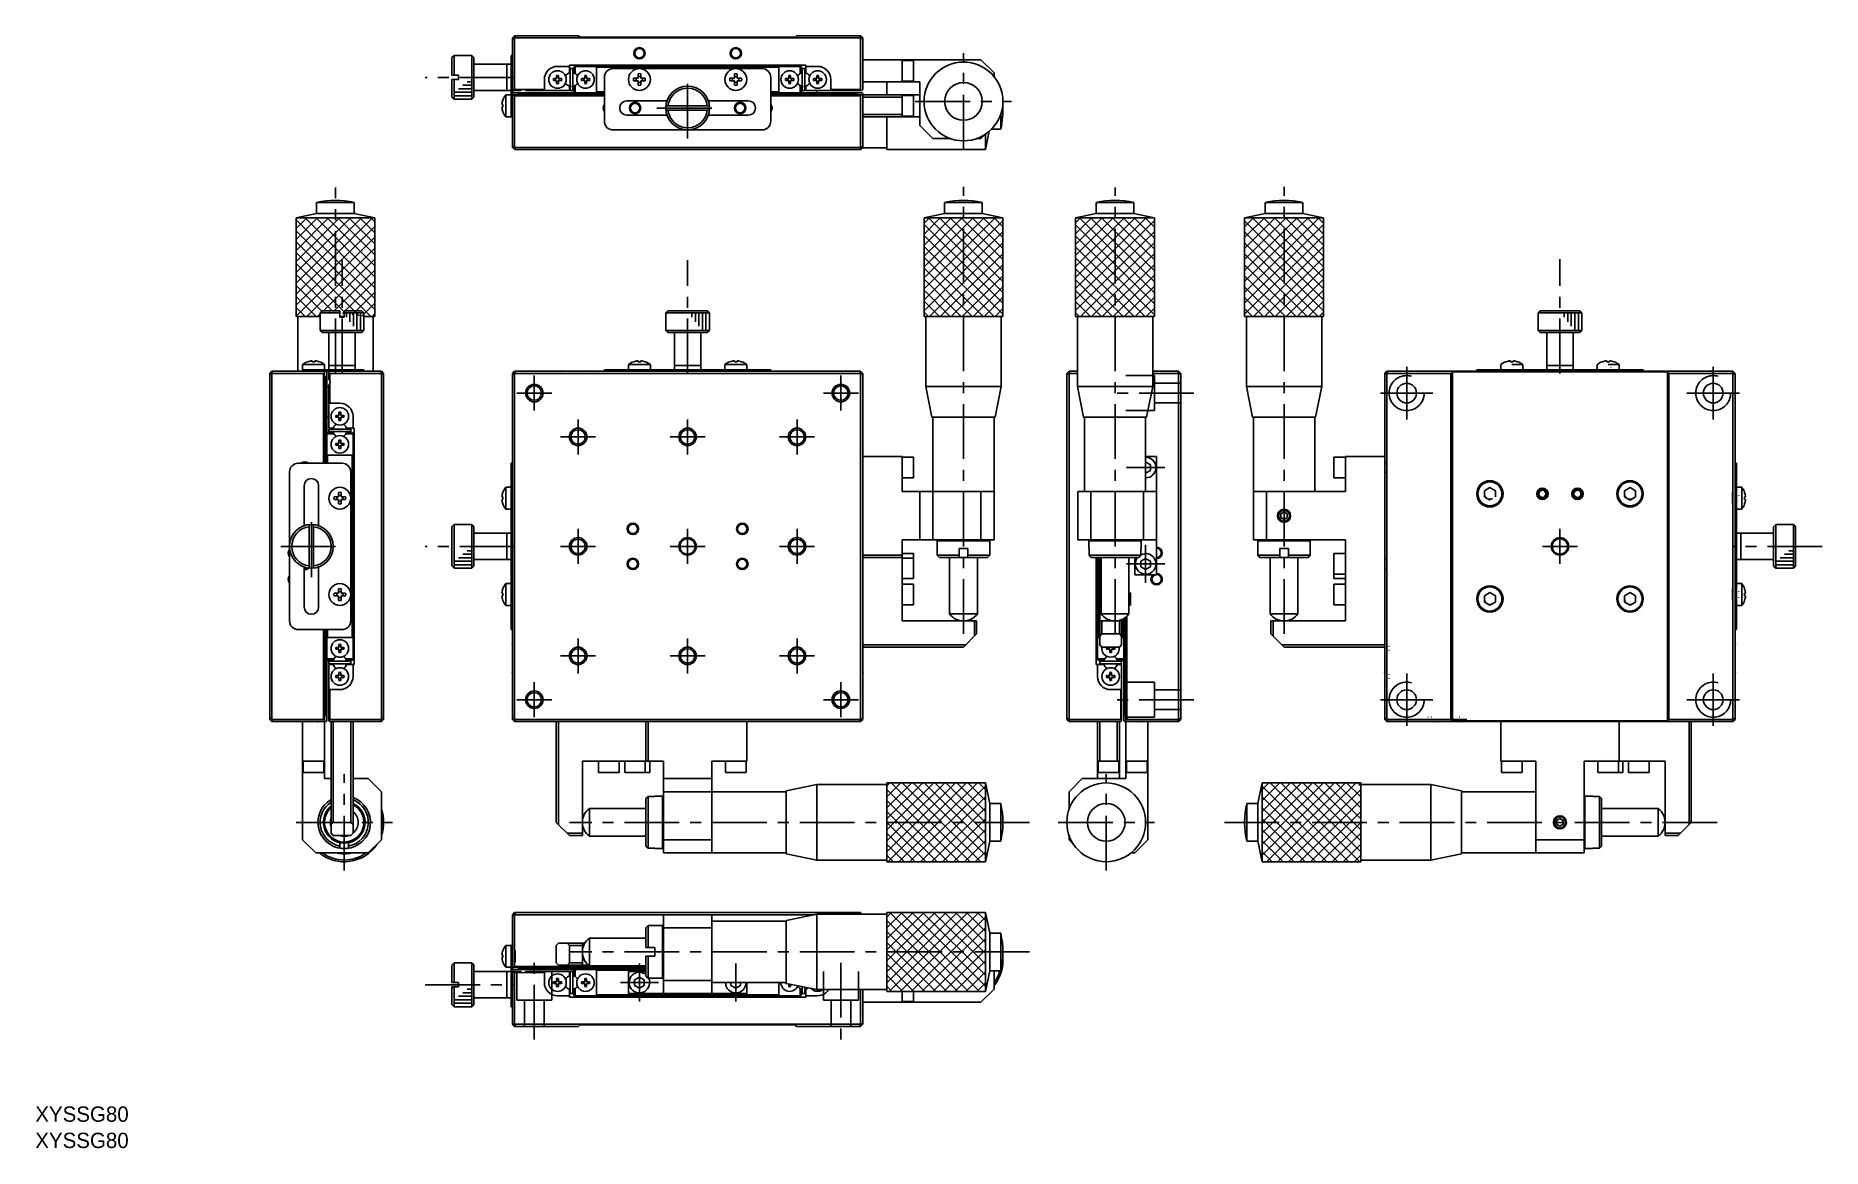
# Model space of a CAD drawing. Extents: x -18 to 390, y 9 to 263.
import ezdxf

# ---------------------------------------------------------------- set-up
doc = ezdxf.new("R2010")
doc.units = 0
doc.header["$LTSCALE"] = 10
doc.linetypes.add('CENTER', pattern=[2, 1.25, -0.25, 0.25, -0.25])
doc.linetypes.add('DASHED', pattern=[3.5, 2, -1.5])
doc.layers.get('0').update_dxf_attribs({"linetype": 'CONTINUOUS'})
doc.layers.add('CENTER', color=1, linetype='CENTER')
doc.styles.get("Standard").update_dxf_attribs({"font": 'FGP教科書体NT-M'})

msp = doc.modelspace()

# ---------------------------------------------------------------- texts
at = {"color": 7, "linetype": 'CONTINUOUS'}
for p in [(-18.552162, 15.100824), (-18.552162, 9.100824)]:
    msp.add_text('XYSSG80', height=3.5, dxfattribs=at).set_placement(p)

# ---------------------------------------------------------------- linework, layer by layer
at = {"color": 7, "linetype": 'CONTINUOUS'}
for p, q in [((90.9, 263.055), (90.4, 262.555)), ((90.4, 237.555), (90.4, 262.555)), ((90.4, 262.455), (90.9, 262.455)), ((105.5, 263.055), (90.9, 263.055)), ((90.9, 262.455), (91, 262.555)), ((90.9, 250.755), (90.9, 262.455)), ((91, 263.055), (91, 262.555)), ((91, 262.555), (169.8, 262.555)), ((105.85, 262.705), (105.5, 263.055)), ((154.95, 262.705), (105.85, 262.705)), ((155.3, 263.055), (154.95, 262.705)), ((169.9, 263.055), (155.3, 263.055)), ((169.8, 262.555), (169.8, 263.055)), ((169.8, 262.555), (169.9, 262.455)), ((170.4, 262.555), (169.9, 263.055)), ((169.9, 262.455), (169.9, 250.755)), ((169.9, 262.455), (170.4, 262.455)), ((170.4, 250.755), (170.4, 262.555)), ((77.1, 258.555), (76.6, 258.055)), ((76.6, 254.054659), (76.6, 258.055)), ((77.1, 258.555), (77.1, 254.05538)), ((81.1, 258.555), (77.1, 258.555)), ((81.6, 258.055), (81.1, 258.555)), ((81.1, 248.555), (81.1, 258.555)), ((81.6, 258.055), (81.6, 249.055)), ((90.1, 258.555), (90.4, 258.555)), ((90.1, 244.555), (90.1, 258.555)), ((170.4, 257.555), (197.4, 257.555)), ((179.4, 252.555), (179.4, 257.555)), ((182, 257.405), (179.4, 257.405)), ((182, 252.705), (182, 257.405)), ((200.4, 254.555), (197.4, 257.555)), ((78.1, 254.055458), (76.6, 254.055341)), ((76.6, 253.055341), (78.1, 253.055458)), ((76.6, 249.055), (76.6, 253.055341)), ((77.1, 253.05538), (77.1, 248.555)), ((78.1, 254.05538), (78.1, 253.05538)), ((90.1, 256.555), (81.6, 256.555)), ((89.1, 256.555), (89.1, 250.555)), ((97.7, 253.055), (97.7, 250.555)), ((99.771291, 253.255), (100.5, 253.255)), ((100.5, 253.255), (100.5, 253.983709)), ((103.4, 256.055), (100.7, 256.055)), ((100.9, 253.983709), (100.9, 253.255)), ((100.9, 253.255), (101.628709, 253.255)), ((103.10625, 254.429815), (103.4, 254.599412)), ((157.4, 256.355), (103.4, 256.355)), ((103.4, 254.599412), (103.4, 256.355)), ((103.599998, 250.555), (103.599998, 255.555)), ((104.2, 255.555), (103.6, 255.555)), ((104.2, 250.555), (104.2, 255.555)), ((104.6, 256.055), (104.4, 255.855)), ((104.4, 255.855), (104.4, 254.599412)), ((104.4, 254.599412), (104.69375, 254.429815)), ((156.2, 256.055), (104.6, 256.055)), ((104.7, 256.055), (104.7, 254.426188)), ((106.171291, 253.255), (106.9, 253.255)), ((106.9, 253.255), (106.9, 253.983709)), ((107.3, 253.983709), (107.3, 253.255)), ((107.3, 253.255), (108.028709, 253.255)), ((109.6, 250.055), (109.6, 256.055)), ((109.6, 255.855), (151.2, 255.855)), ((111.4, 253.555), (111.4, 243.555)), ((147.4, 255.555), (113.4, 255.555)), ((118.083755, 253.355), (119.1, 253.355)), ((119.1, 253.355), (119.1, 254.371245)), ((119.7, 254.371245), (119.7, 253.355)), ((119.7, 253.355), (120.716245, 253.355)), ((124.9, 256.355), (124.9, 256.055)), ((127.9, 256.055), (127.9, 256.355)), ((132.9, 256.355), (132.9, 256.055)), ((135.9, 256.055), (135.9, 256.355)), ((140.083755, 253.355), (141.1, 253.355)), ((141.1, 253.355), (141.1, 254.371245)), ((141.7, 254.371245), (141.7, 253.355)), ((141.7, 253.355), (142.716245, 253.355)), ((149.4, 253.555), (149.4, 243.555)), ((151.2, 256.055), (151.2, 250.055)), ((152.771291, 253.255), (153.5, 253.255)), ((153.5, 253.255), (153.5, 253.983709)), ((153.9, 253.983709), (153.9, 253.255)), ((153.9, 253.255), (154.628709, 253.255)), ((156.1, 254.426188), (156.1, 256.055)), ((156.10625, 254.429815), (156.4, 254.599412)), ((156.2, 256.055), (156.4, 255.855)), ((156.4, 254.599412), (156.4, 255.855)), ((156.599998, 250.555), (156.599998, 255.555)), ((157.2, 255.555), (156.6, 255.555)), ((157.2, 250.555), (157.2, 255.555)), ((157.4, 254.599412), (157.4, 256.355)), ((157.4, 256.055), (160.1, 256.055)), ((157.69375, 254.429815), (157.4, 254.599412)), ((159.171291, 253.255), (159.9, 253.255)), ((159.9, 253.255), (159.9, 253.983709)), ((160.3, 253.983709), (160.3, 253.255)), ((160.3, 253.255), (161.028709, 253.255)), ((163.1, 250.555), (163.1, 253.055)), ((200.4, 254.555), (200.4, 253.711854)), ((76.6, 249.055), (77.1, 248.555)), ((81.1, 248.555), (81.6, 249.055)), ((81.6, 250.555), (90.1, 250.555)), ((90.1, 249.555), (88.877501, 249.555)), ((88.877501, 249.555), (88.877501, 244.555)), ((90.4, 250.755), (90.6, 250.555)), ((90.6, 250.055), (90.4, 249.855)), ((90.6, 249.555), (90.4, 249.355)), ((90.6, 250.555), (92.238562, 250.555)), ((111.4, 250.055), (90.6, 250.055)), ((111.4, 249.555), (90.6, 249.555)), ((90.7, 250.555), (90.9, 250.755)), ((90.9, 249.355), (90.7, 249.555)), ((92.58775, 250.755), (90.9, 250.755)), ((90.9, 237.655), (90.9, 249.355)), ((90.9, 249.355), (111.4, 249.355)), ((91.8, 249.555), (91.8, 250.055)), ((91.9, 250.055), (92.1, 249.855)), ((92.1, 249.555), (92.1, 249.855)), ((92.1, 249.855), (111.4, 249.855)), ((97.7, 250.755), (93.21225, 250.755)), ((93.561438, 250.555), (103.4, 250.555)), ((100.5, 252.855), (99.771291, 252.855)), ((100.5, 252.126291), (100.5, 252.855)), ((100.9, 252.855), (100.9, 252.126291)), ((101.628709, 252.855), (100.9, 252.855)), ((103.4, 251.510588), (103.10625, 251.680185)), ((103.4, 250.555), (103.4, 251.510588)), ((103.6, 250.555), (104.2, 250.555)), ((104.69375, 251.680185), (104.4, 251.510588)), ((104.4, 251.510588), (104.4, 250.255)), ((104.6, 250.055), (104.4, 250.255)), ((104.7, 251.683812), (104.7, 250.055)), ((106.9, 252.855), (106.171291, 252.855)), ((106.9, 252.126291), (106.9, 252.855)), ((107.3, 252.855), (107.3, 252.126291)), ((108.028709, 252.855), (107.3, 252.855)), ((111.4, 250.255), (109.6, 250.255)), ((119.1, 252.755), (118.083755, 252.755)), ((119.1, 251.738755), (119.1, 252.755)), ((119.7, 252.755), (119.7, 251.738755)), ((120.716245, 252.755), (119.7, 252.755)), ((141.1, 252.755), (140.083755, 252.755)), ((141.1, 251.738755), (141.1, 252.755)), ((141.7, 252.755), (141.7, 251.738755)), ((142.716245, 252.755), (141.7, 252.755)), ((151.2, 250.255), (149.4, 250.255)), ((149.4, 250.055), (170.2, 250.055)), ((149.4, 249.855), (168.7, 249.855)), ((170.2, 249.555), (149.4, 249.555)), ((149.4, 249.355), (169.9, 249.355)), ((153.5, 252.855), (152.771291, 252.855)), ((153.5, 252.126291), (153.5, 252.855)), ((153.9, 252.855), (153.9, 252.126291)), ((154.628709, 252.855), (153.9, 252.855)), ((156.1, 250.055), (156.1, 251.683812)), ((156.4, 251.510588), (156.10625, 251.680185)), ((156.4, 250.255), (156.2, 250.055)), ((156.4, 250.255), (156.4, 251.510588)), ((156.6, 250.555), (157.2, 250.555)), ((157.4, 251.510588), (157.69375, 251.680185)), ((157.4, 250.555), (157.4, 251.510588)), ((170.2, 250.555), (157.4, 250.555)), ((159.9, 252.855), (159.171291, 252.855)), ((159.9, 252.126291), (159.9, 252.855)), ((159.9, 250.055), (159.9, 250.555)), ((160.3, 252.855), (160.3, 252.126291)), ((161.028709, 252.855), (160.3, 252.855)), ((169.9, 250.755), (163.1, 250.755)), ((168.7, 249.855), (168.9, 250.055)), ((168.7, 249.855), (168.7, 249.555)), ((169, 250.055), (169, 249.555)), ((169.9, 250.755), (170.1, 250.555)), ((170.1, 249.555), (169.9, 249.355)), ((169.9, 249.355), (169.9, 237.655)), ((170.2, 250.555), (170.4, 250.755)), ((170.4, 249.855), (170.2, 250.055)), ((170.4, 249.355), (170.2, 249.555)), ((183.4, 252.555), (170.4, 252.555)), ((170.4, 237.555), (170.4, 249.855)), ((170.4, 249.555), (183.4, 249.555)), ((179.4, 249.055), (170.4, 249.055)), ((175.9, 249.555), (175.9, 252.555)), ((179.4, 252.705), (182, 252.705)), ((179.4, 249.555), (179.4, 244.555)), ((182, 249.405), (179.4, 249.405)), ((182, 244.705), (182, 249.405)), ((183.4, 242.555), (183.4, 252.555)), ((77.1, 248.555), (81.1, 248.555)), ((88.022564, 247.355), (88.234698, 247.355)), ((88.234698, 246.755), (88.022564, 246.755)), ((88.234698, 248.405), (88.234698, 248.371245)), ((88.234698, 247.355), (88.234698, 246.755)), ((88.234698, 245.738755), (88.234698, 245.705)), ((90.344268, 248.005), (90.344268, 247.983709)), ((90.344268, 246.126291), (90.344268, 246.105)), ((116.55, 248.205), (125.680095, 248.205)), ((125.680095, 244.905), (116.55, 244.905)), ((125.425063, 247.055), (135.374937, 247.055)), ((135.374937, 246.055), (125.425063, 246.055)), ((135.119905, 248.205), (144.25, 248.205)), ((144.25, 244.905), (135.119905, 244.905)), ((170.4, 245.055), (179.4, 245.055)), ((170.455732, 247.983709), (170.455732, 248.005)), ((170.455732, 246.105), (170.455732, 246.126291)), ((201.9, 245.09696), (201.9, 241.755)), ((88.877501, 244.555), (90.4, 244.555)), ((113.4, 241.555), (147.4, 241.555)), ((183.4, 244.555), (170.4, 244.555)), ((175.9, 237.055), (175.9, 244.555)), ((179.4, 244.705), (182, 244.705)), ((183.4, 242.555), (186.4, 239.555)), ((198.4, 237.055), (199.293132, 241.252722)), ((199.827286, 241.755), (201.9, 241.755)), ((90.9, 237.655), (90.4, 237.655)), ((90.9, 237.055), (90.4, 237.555)), ((91, 237.555), (90.9, 237.655)), ((90.9, 237.055), (169.9, 237.055)), ((91, 237.055), (91, 237.555)), ((169.8, 237.555), (91, 237.555)), ((169.9, 237.655), (169.8, 237.555)), ((169.8, 237.555), (169.8, 237.055)), ((170.4, 237.655), (169.9, 237.655)), ((170.4, 237.555), (169.9, 237.055)), ((170.3, 237.455), (175.9, 237.455)), ((175.9, 237.055), (198.4, 237.055)), ((190.44196, 239.555), (186.4, 239.555)), ((197.4, 239.555), (196.35804, 239.555)), ((197.4, 239.555), (198.451042, 240.606042)), ((198.4, 237.055), (198.4, 240.571685)), ((45.7, 224.965), (54.3, 224.965)), ((45.7, 224.965), (45.7, 222.465)), ((54.3, 222.465), (54.3, 224.965)), ((189.1, 224.965), (197.7, 224.965)), ((189.1, 224.965), (189.1, 222.465)), ((197.7, 222.465), (197.7, 224.965)), ((223.7, 224.965), (232.3, 224.965)), ((223.7, 224.965), (223.7, 222.465)), ((232.3, 222.465), (232.3, 224.965)), ((262.3, 224.965), (262.3, 222.465)), ((262.3, 224.965), (270.9, 224.965)), ((270.9, 222.465), (270.9, 224.965)), ((45.7, 222.465), (41, 221.465)), ((59, 221.465), (41, 221.465)), ((41, 221.465), (41, 198.965)), ((54.3, 222.465), (45.7, 222.465)), ((59, 221.465), (54.3, 222.465)), ((59, 198.965), (59, 221.465)), ((189.1, 222.465), (184.4, 221.465)), ((184.4, 221.465), (184.4, 198.965)), ((202.4, 221.465), (184.4, 221.465)), ((184.4, 221.465), (184.4, 198.965)), ((202.4, 221.465), (184.4, 221.465)), ((197.7, 222.465), (189.1, 222.465)), ((202.4, 221.465), (197.7, 222.465)), ((202.4, 198.965), (202.4, 221.465)), ((202.4, 198.965), (202.4, 221.465)), ((223.7, 222.465), (219, 221.465)), ((237, 221.465), (219, 221.465)), ((219, 221.465), (219, 198.965)), ((219, 221.465), (219, 198.965)), ((237, 221.465), (219, 221.465)), ((232.3, 222.465), (223.7, 222.465)), ((237, 221.465), (232.3, 222.465)), ((237, 198.965), (237, 221.465)), ((237, 198.965), (237, 221.465)), ((262.3, 222.465), (257.6, 221.465)), ((275.6, 221.465), (257.6, 221.465)), ((257.6, 221.465), (257.6, 198.965)), ((257.6, 221.465), (257.6, 198.965)), ((275.6, 221.465), (257.6, 221.465)), ((270.9, 222.465), (262.3, 222.465)), ((275.6, 221.465), (270.9, 222.465)), ((275.6, 198.965), (275.6, 221.465)), ((275.6, 198.965), (275.6, 221.465)), ((47, 200.265), (46.5, 199.765)), ((47, 200.265), (51, 200.265)), ((51, 200.265), (51, 198.765)), ((52, 200.265), (56, 200.265)), ((52, 198.765), (52, 200.265)), ((56.5, 199.765), (56, 200.265)), ((125.425063, 199.765), (125.927864, 200.265)), ((125.927864, 200.265), (134.872136, 200.265)), ((134.872136, 200.265), (135.374937, 199.765)), ((324.625063, 199.765), (325.127864, 200.265)), ((325.127864, 200.265), (334.072136, 200.265)), ((334.072136, 200.265), (334.574937, 199.765)), ((46.5, 198.965), (41, 198.965)), ((41.4, 198.965), (41.4, 186.465)), ((51, 199.765), (46.5, 199.765)), ((46.5, 199.765), (46.5, 195.765)), ((52, 198.965), (51, 198.965)), ((52, 198.765), (51, 198.765)), ((56.5, 199.765), (52, 199.765)), ((59, 198.965), (56.5, 198.965)), ((58.6, 186.465), (58.6, 198.965)), ((125.425063, 198.765), (125.4, 198.765)), ((125.4, 198.765), (125.4, 195.765)), ((125.425063, 199.765), (125.425063, 198.765)), ((135.374937, 199.765), (125.425063, 199.765)), ((135.374937, 198.765), (135.374937, 199.765)), ((135.4, 198.765), (135.374937, 198.765)), ((135.4, 195.765), (135.4, 198.765)), ((202.4, 198.965), (184.4, 198.965)), ((184.4, 198.965), (202.4, 198.965)), ((184.8, 198.965), (184.8, 182.965)), ((202, 182.965), (202, 198.965)), ((219, 198.965), (237, 198.965)), ((219, 198.965), (237, 198.965)), ((219.4, 198.965), (219.4, 182.965)), ((236.6, 182.965), (236.6, 198.965)), ((257.6, 198.965), (275.6, 198.965)), ((257.6, 198.965), (275.6, 198.965)), ((258, 198.965), (258, 182.965)), ((275.2, 182.965), (275.2, 198.965)), ((324.6, 198.765), (324.6, 195.765)), ((324.625063, 198.765), (324.6, 198.765)), ((334.574937, 199.765), (324.625063, 199.765)), ((324.625063, 199.765), (324.625063, 198.765)), ((334.574937, 198.765), (334.574937, 199.765)), ((334.6, 198.765), (334.574937, 198.765)), ((334.6, 195.765), (334.6, 198.765)), ((46.5, 195.765), (56.5, 195.765)), ((46.5, 195.765), (47, 195.265)), ((56, 195.265), (47, 195.265)), ((48.5, 195.265), (48.5, 186.765)), ((54.5, 186.765), (54.5, 195.265)), ((56, 195.265), (56.5, 195.765)), ((125.4, 195.765), (135.4, 195.765)), ((125.4, 195.765), (125.9, 195.265)), ((134.9, 195.265), (125.9, 195.265)), ((127.4, 195.265), (127.4, 186.765)), ((133.4, 186.765), (133.4, 195.265)), ((134.9, 195.265), (135.4, 195.765)), ((324.6, 195.765), (325.1, 195.265)), ((324.6, 195.765), (334.6, 195.765)), ((334.1, 195.265), (325.1, 195.265)), ((326.6, 195.265), (326.6, 186.765)), ((332.6, 186.765), (332.6, 195.265)), ((334.1, 195.265), (334.6, 195.765)), ((47.5, 187.987499), (42.5, 187.987499)), ((42.5, 187.987499), (42.5, 186.465)), ((43.683755, 188.630302), (43.65, 188.630302)), ((44.7, 188.630302), (44.7, 188.842436)), ((45.3, 188.630302), (44.7, 188.630302)), ((45.3, 188.842436), (45.3, 188.630302)), ((46.35, 188.630302), (46.316245, 188.630302)), ((47.5, 186.765), (47.5, 187.987499)), ((54.5, 187.765), (48.5, 187.765)), ((121.9, 187.987499), (116.9, 187.987499)), ((116.9, 187.987499), (116.9, 186.765)), ((118.083755, 188.630302), (118.05, 188.630302)), ((119.1, 188.630302), (119.1, 188.842436)), ((119.7, 188.630302), (119.1, 188.630302)), ((119.7, 188.842436), (119.7, 188.630302)), ((120.75, 188.630302), (120.716245, 188.630302)), ((121.9, 186.765), (121.9, 187.987499)), ((133.4, 187.765), (127.4, 187.765)), ((143.9, 187.987499), (138.9, 187.987499)), ((138.9, 187.987499), (138.9, 186.765)), ((140.083755, 188.630302), (140.05, 188.630302)), ((141.1, 188.630302), (141.1, 188.842436)), ((141.7, 188.630302), (141.1, 188.630302)), ((141.7, 188.842436), (141.7, 188.630302)), ((142.75, 188.630302), (142.716245, 188.630302)), ((143.9, 186.765), (143.9, 187.987499)), ((316.1, 187.987499), (316.1, 186.765)), ((317.283755, 188.630302), (317.25, 188.630302)), ((318.3, 188.630302), (318.3, 188.842436)), ((318.9, 188.630302), (318.3, 188.630302)), ((321.1, 187.987499), (318.6, 187.987499)), ((318.9, 188.842436), (318.9, 188.630302)), ((319.95, 188.630302), (319.916245, 188.630302)), ((321.1, 186.765), (321.1, 187.987499)), ((332.6, 187.765), (326.6, 187.765)), ((338.1, 187.987499), (338.1, 186.765)), ((339.283755, 188.630302), (339.25, 188.630302)), ((340.3, 188.630302), (340.3, 188.842436)), ((340.9, 188.630302), (340.3, 188.630302)), ((343.1, 187.987499), (340.6, 187.987499)), ((340.9, 188.842436), (340.9, 188.630302)), ((341.95, 188.630302), (341.916245, 188.630302)), ((343.1, 186.765), (343.1, 187.987499)), ((35, 185.965), (35.5, 186.465)), ((35, 185.965), (35, 106.965)), ((35, 185.865), (35.5, 185.865)), ((60.5, 186.465), (35.5, 186.465)), ((35.5, 185.865), (35.6, 185.965)), ((35.5, 107.065), (35.5, 185.865)), ((35.6, 185.965), (35.6, 186.465)), ((35.6, 185.965), (47.3, 185.965)), ((42.5, 186.765), (56.5, 186.765)), ((44.071291, 186.520732), (44.05, 186.520732)), ((45.95, 186.520732), (45.928709, 186.520732)), ((47.5, 186.265), (47.3, 186.465)), ((47.3, 185.965), (47.5, 186.165)), ((47.3, 185.965), (47.3, 165.465)), ((47.5, 165.465), (47.5, 186.265)), ((47.5, 185.065), (48, 185.065)), ((47.5, 184.765), (47.8, 184.765)), ((48, 186.265), (47.8, 186.465)), ((48, 184.965), (47.8, 184.765)), ((47.8, 184.765), (47.8, 165.465)), ((48, 186.265), (48, 165.465)), ((48.7, 186.465), (48.5, 186.265)), ((48.5, 186.265), (48.5, 184.626438)), ((48.5, 186.165), (48.7, 185.965)), ((48.7, 184.27725), (48.7, 185.965)), ((48.7, 185.965), (60.4, 185.965)), ((48.7, 179.165), (48.7, 183.65275)), ((56.5, 186.765), (56.5, 186.465)), ((60.4, 186.465), (60.4, 185.965)), ((60.4, 185.965), (60.5, 185.865)), ((61, 185.965), (60.5, 186.465)), ((60.5, 185.865), (60.5, 107.065)), ((61, 185.865), (60.5, 185.865)), ((61, 106.965), (61, 185.965)), ((90.9, 186.465), (90.4, 185.965)), ((90.4, 185.965), (90.4, 106.965)), ((90.9, 185.865), (90.4, 185.865)), ((169.9, 186.465), (90.9, 186.465)), ((90.9, 185.865), (91, 185.965)), ((90.9, 107.065), (90.9, 185.865)), ((91, 185.965), (91, 186.465)), ((91, 185.965), (169.8, 185.965)), ((99.771291, 186.520732), (99.75, 186.520732)), ((101.65, 186.520732), (101.628709, 186.520732)), ((106.171291, 186.520732), (106.15, 186.520732)), ((108.05, 186.520732), (108.028709, 186.520732)), ((111.4, 186.465), (111.4, 186.765)), ((111.4, 186.765), (149.4, 186.765)), ((149.4, 186.765), (149.4, 186.465)), ((152.771291, 186.520732), (152.75, 186.520732)), ((154.65, 186.520732), (154.628709, 186.520732)), ((159.171291, 186.520732), (159.15, 186.520732)), ((161.05, 186.520732), (161.028709, 186.520732)), ((169.8, 186.465), (169.8, 185.965)), ((169.8, 185.965), (169.9, 185.865)), ((170.4, 185.965), (169.9, 186.465)), ((169.9, 185.865), (169.9, 107.065)), ((170.4, 185.865), (169.9, 185.865)), ((170.4, 106.965), (170.4, 185.965)), ((217.5, 186.465), (217, 185.965)), ((217, 185.965), (217, 106.965)), ((217.5, 185.865), (217, 185.865)), ((219.4, 186.465), (217.5, 186.465)), ((217.5, 185.865), (217.6, 185.965)), ((217.5, 107.065), (217.5, 185.865)), ((217.6, 185.965), (217.6, 186.465)), ((217.6, 185.965), (219.4, 185.965)), ((242.5, 186.465), (236.6, 186.465)), ((236.6, 185.965), (242.4, 185.965)), ((242.4, 186.465), (242.4, 185.965)), ((242.4, 185.965), (242.5, 185.865)), ((242.5, 186.465), (243, 185.965)), ((242.5, 185.865), (243, 185.865)), ((242.5, 185.865), (242.5, 107.065)), ((243, 106.965), (243, 185.965)), ((290.1, 186.465), (289.6, 185.965)), ((289.6, 185.965), (289.6, 106.965)), ((289.6, 185.865), (290.1, 185.865)), ((369.1, 186.465), (290.1, 186.465)), ((290.1, 185.865), (290.2, 185.965)), ((290.1, 107.065), (290.1, 185.865)), ((290.2, 186.465), (290.2, 185.965)), ((290.2, 185.965), (304.7, 185.965)), ((304.7, 185.965), (305.05, 186.315)), ((304.7, 185.965), (304.7, 106.965)), ((305.05, 186.315), (354.15, 186.315)), ((305.05, 186.315), (305.05, 106.615)), ((310.6, 186.465), (310.6, 186.765)), ((310.6, 186.765), (348.6, 186.765)), ((348.6, 186.765), (348.6, 186.465)), ((351.971291, 186.520732), (351.95, 186.520732)), ((353.85, 186.520732), (353.828709, 186.520732)), ((354.15, 186.315), (354.5, 185.965)), ((354.15, 106.615), (354.15, 186.315)), ((354.5, 185.965), (369, 185.965)), ((354.5, 106.965), (354.5, 185.965)), ((358.371291, 186.520732), (358.35, 186.520732)), ((360.25, 186.520732), (360.228709, 186.520732)), ((369, 185.965), (369, 186.465)), ((369, 185.965), (369.1, 185.865)), ((369.6, 185.965), (369.1, 186.465)), ((369.1, 185.865), (369.6, 185.865)), ((369.1, 185.865), (369.1, 107.065)), ((369.6, 106.965), (369.6, 185.965)), ((48.5, 182.965), (48, 182.965)), ((48.5, 173.465), (48.5, 183.303562)), ((202, 182.965), (184.8, 182.965)), ((184.8, 182.965), (186.2, 175.965)), ((200.6, 175.965), (202, 182.965)), ((236.6, 182.965), (219.4, 182.965)), ((219.4, 182.965), (220.8, 175.965)), ((235.2, 175.965), (236.6, 182.965)), ((258, 182.965), (259.4, 175.965)), ((275.2, 182.965), (258, 182.965)), ((273.8, 175.965), (275.2, 182.965)), ((48.5, 175.965), (48, 175.965)), ((51, 179.165), (48.5, 179.165)), ((50.071291, 176.365), (50.8, 176.365)), ((50.8, 175.965), (50.071291, 175.965)), ((50.8, 176.365), (50.8, 177.093709)), ((50.8, 175.236291), (50.8, 175.965)), ((51.2, 177.093709), (51.2, 176.365)), ((51.2, 176.365), (51.928709, 176.365)), ((51.2, 175.965), (51.2, 175.236291)), ((51.928709, 175.965), (51.2, 175.965)), ((54, 176.165), (54, 173.465)), ((90.344268, 177.115), (90.344268, 177.093709)), ((170.455732, 177.093709), (170.455732, 177.115)), ((200.6, 175.965), (186.2, 175.965)), ((186.4, 175.965), (186.4, 147.965)), ((200.4, 147.965), (200.4, 175.965)), ((235.2, 175.965), (220.8, 175.965)), ((221, 175.965), (221, 158.965)), ((235, 158.965), (235, 175.965)), ((273.8, 175.965), (259.4, 175.965)), ((259.6, 175.965), (259.6, 147.965)), ((273.6, 158.965), (273.6, 175.965)), ((289.544268, 177.115), (289.544268, 177.093709)), ((369.655732, 177.093709), (369.655732, 177.115)), ((48, 172.265), (48.2, 172.465)), ((49.628812, 172.165), (48, 172.165)), ((49.455588, 172.465), (48.2, 172.465)), ((49.455588, 173.465), (48.5, 173.465)), ((53.5, 173.265), (48.5, 173.265)), ((48.5, 172.665), (48.5, 173.265)), ((48.5, 172.665), (53.5, 172.665)), ((49.625185, 173.75875), (49.455588, 173.465)), ((49.625185, 172.17125), (49.455588, 172.465)), ((54, 172.165), (52.371188, 172.165)), ((52.544412, 173.465), (52.374815, 173.75875)), ((52.544412, 172.465), (52.374815, 172.17125)), ((54.3, 173.465), (52.544412, 173.465)), ((53.8, 172.465), (52.544412, 172.465)), ((53.5, 172.665), (53.5, 173.265)), ((54, 172.265), (53.8, 172.465)), ((54, 120.665), (54, 172.265)), ((54.3, 119.465), (54.3, 173.465)), ((90.344268, 175.236291), (90.344268, 175.215)), ((170.455732, 175.215), (170.455732, 175.236291)), ((289.544268, 175.236291), (289.544268, 175.215)), ((369.655732, 175.215), (369.655732, 175.236291)), ((48, 167.265), (54, 167.265)), ((48.2, 165.465), (48.2, 167.265)), ((50.071291, 169.965), (50.8, 169.965)), ((50.8, 169.565), (50.071291, 169.565)), ((50.8, 169.965), (50.8, 170.693709)), ((50.8, 168.836291), (50.8, 169.565)), ((51.2, 170.693709), (51.2, 169.965)), ((51.2, 169.965), (51.928709, 169.965)), ((51.2, 169.565), (51.2, 168.836291)), ((51.928709, 169.565), (51.2, 169.565)), ((53.8, 167.265), (53.8, 125.665)), ((90.344268, 170.715), (90.344268, 170.693709)), ((90.344268, 168.836291), (90.344268, 168.815)), ((170.455732, 170.693709), (170.455732, 170.715)), ((170.455732, 168.815), (170.455732, 168.836291)), ((289.544268, 170.715), (289.544268, 170.693709)), ((289.544268, 168.836291), (289.544268, 168.815)), ((369.655732, 170.693709), (369.655732, 170.715)), ((369.655732, 168.815), (369.655732, 168.836291)), ((39.5, 163.465), (39.5, 129.465)), ((51.5, 165.465), (41.5, 165.465)), ((53.5, 129.465), (53.5, 163.465)), ((90.1, 165.465), (90.4, 165.465)), ((90.1, 127.465), (90.1, 165.465)), ((170.4, 166.965), (179.4, 166.965)), ((179.4, 158.965), (179.4, 166.965)), ((182, 166.815), (179.4, 166.815)), ((182, 162.115), (182, 166.815)), ((235, 166.965), (237.5, 166.965)), ((235, 165.735171), (236.1, 165.100085)), ((235, 163.194829), (236.1, 163.829915)), ((236.1, 165.100085), (236.1, 163.829915)), ((237.5, 166.965), (237.5, 139.965)), ((280.6, 166.815), (278, 166.815)), ((278, 166.815), (278, 162.115)), ((280.6, 166.965), (280.6, 158.965)), ((280.6, 166.965), (289.6, 166.965)), ((369.6, 165.465), (369.9, 165.465)), ((369.9, 165.465), (369.9, 127.465)), ((42.85, 151.184905), (42.85, 160.315)), ((46.15, 160.315), (46.15, 151.184905)), ((88.877501, 159.965), (88.877501, 154.965)), ((90.1, 159.965), (88.877501, 159.965)), ((179.4, 162.115), (182, 162.115)), ((278, 162.115), (280.6, 162.115)), ((312.35, 159.186688), (313.6, 159.908376)), ((312.35, 157.743312), (312.35, 159.186688)), ((313.6, 159.908376), (314.85, 159.186688)), ((314.85, 159.186688), (314.85, 157.743312)), ((344.35, 159.186688), (345.6, 159.908376)), ((344.35, 157.743312), (344.35, 159.186688)), ((345.6, 159.908376), (346.85, 159.186688)), ((346.85, 159.186688), (346.85, 157.743312)), ((371.122499, 159.965), (369.9, 159.965)), ((371.122499, 154.965), (371.122499, 159.965)), ((49.683755, 157.765), (50.7, 157.765)), ((50.7, 157.165), (49.683755, 157.165)), ((50.7, 157.765), (50.7, 158.781245)), ((50.7, 156.148755), (50.7, 157.165)), ((51.3, 158.781245), (51.3, 157.765)), ((51.3, 157.765), (52.316245, 157.765)), ((51.3, 157.165), (51.3, 156.148755)), ((52.316245, 157.165), (51.3, 157.165)), ((54.3, 158.965), (54, 158.965)), ((88.022564, 157.765), (88.234698, 157.765)), ((88.234698, 157.165), (88.022564, 157.165)), ((88.234698, 158.815), (88.234698, 158.781245)), ((88.234698, 157.765), (88.234698, 157.165)), ((88.234698, 156.148755), (88.234698, 156.115)), ((200.4, 158.965), (179.4, 158.965)), ((183.4, 147.965), (183.4, 158.965)), ((197.4, 147.965), (197.4, 158.965)), ((219.5, 147.965), (219.5, 158.965)), ((219.5, 158.965), (237.5, 158.965)), ((222.5, 158.965), (222.5, 147.965)), ((234.5, 147.965), (234.5, 158.965)), ((259.6, 158.965), (280.6, 158.965)), ((262.6, 158.965), (262.6, 147.965)), ((313.6, 157.021624), (312.35, 157.743312)), ((345.6, 157.021624), (344.35, 157.743312)), ((346.85, 157.743312), (345.6, 157.021624)), ((369, 156.164995), (369, 158.765005)), ((371.765302, 158.781245), (371.765302, 158.815)), ((371.765302, 157.765), (371.977436, 157.765)), ((371.765302, 157.165), (371.765302, 157.765)), ((371.977436, 157.165), (371.765302, 157.165)), ((371.765302, 156.115), (371.765302, 156.148755)), ((44.000379, 141.490025), (43.999621, 151.439899)), ((44.999621, 151.439975), (45.000379, 141.490101)), ((54.3, 151.965), (54, 151.965)), ((76.6, 150.937174), (77.1, 151.439975)), ((77.1, 151.439975), (77.1, 141.490101)), ((78.1, 151.439975), (77.1, 151.439975)), ((78.1, 151.465), (78.1, 151.439975)), ((81.1, 151.465), (78.1, 151.465)), ((81.1, 141.465), (81.1, 151.465)), ((81.6, 150.965), (81.1, 151.465)), ((81.6, 150.965), (81.6, 141.965)), ((88.877501, 154.965), (90.1, 154.965)), ((265.85, 153.898013), (266.6, 154.331025)), ((265.85, 153.031987), (265.85, 153.898013)), ((266.6, 152.598975), (265.85, 153.031987)), ((266.6, 154.331025), (267.35, 153.898013)), ((267.35, 153.031987), (266.6, 152.598975)), ((267.35, 153.898013), (267.35, 153.031987)), ((369.9, 154.965), (371.122499, 154.965)), ((378.9, 151.465), (378.4, 150.965)), ((378.4, 141.965), (378.4, 150.965)), ((381.9, 151.465), (378.9, 151.465)), ((378.9, 151.465), (378.9, 141.465)), ((381.9, 151.439899), (381.9, 151.465)), ((382.9, 151.439899), (381.9, 151.439899)), ((382.9, 141.490025), (382.9, 151.439899)), ((382.9, 151.439899), (383.4, 150.937098)), ((54, 148.965), (54.3, 148.965)), ((54, 147.965), (54.3, 147.965)), ((54.3, 147.765), (54, 147.765)), ((76.6, 141.992902), (76.6, 150.937174)), ((90.1, 149.465), (81.6, 149.465)), ((89.1, 149.465), (89.1, 143.465)), ((179.4, 147.965), (179.4, 129.465)), ((179.4, 147.965), (200.4, 147.965)), ((187.6, 147.965), (187.4, 147.765)), ((199.4, 147.765), (187.4, 147.765)), ((187.4, 147.765), (187.4, 144.465)), ((199.4, 147.765), (199.2, 147.965)), ((199.4, 144.465), (199.4, 147.765)), ((237.5, 147.965), (219.5, 147.965)), ((222.2, 147.965), (222, 147.765)), ((234, 147.765), (222, 147.765)), ((222, 147.765), (222, 145.965)), ((234, 147.765), (233.8, 147.965)), ((234, 145.965), (234, 147.765)), ((280.6, 147.965), (259.6, 147.965)), ((260.8, 147.965), (260.6, 147.765)), ((260.6, 147.765), (260.6, 144.465)), ((272.6, 147.765), (260.6, 147.765)), ((272.6, 147.765), (272.4, 147.965)), ((272.6, 144.465), (272.6, 147.765)), ((280.6, 147.965), (280.6, 129.465)), ((378.4, 149.465), (369.9, 149.465)), ((370.9, 143.465), (370.9, 149.465)), ((383.4, 150.937098), (383.4, 141.992826)), ((54, 144.465), (54.3, 144.465)), ((54.3, 143.965), (54, 143.965)), ((81.6, 143.465), (90.1, 143.465)), ((170.4, 144.465), (179.4, 144.465)), ((179.4, 143.965), (170.4, 143.965)), ((182, 144.815), (179.4, 144.815)), ((182, 143.815), (179.4, 143.815)), ((182, 139.115), (182, 144.815)), ((187.4, 144.465), (192.4, 144.465)), ((187.4, 144.465), (187.9, 143.965)), ((198.9, 143.965), (187.9, 143.965)), ((190.225, 143.965), (190.225, 131.03218)), ((194.4, 145.965), (192.4, 145.965)), ((192.4, 145.965), (192.4, 143.965)), ((194.4, 143.965), (194.4, 145.965)), ((194.4, 144.465), (199.4, 144.465)), ((196.575, 131.03218), (196.575, 143.965)), ((198.9, 143.965), (199.4, 144.465)), ((222.08392, 145.965), (222, 145.965)), ((222.08392, 144.465), (222.08392, 145.965)), ((222.08392, 144.465), (233.91608, 144.465)), ((222.591673, 143.965), (222.08392, 144.465)), ((233.408327, 143.965), (222.591673, 143.965)), ((223.7, 143.965), (223.7, 119.465)), ((224, 143.965), (224, 120.665)), ((224.2, 125.665), (224.2, 143.965)), ((224.5, 123.965), (224.5, 143.965)), ((224.825, 143.965), (224.825, 131.03218)), ((231.175, 131.03218), (231.175, 143.965)), ((232.5, 139.965), (232.5, 143.965)), ((233.91608, 144.465), (233.408327, 143.965)), ((233.9, 143.100085), (235, 143.735171)), ((233.9, 143.100085), (233.9, 141.829915)), ((234, 145.965), (233.91608, 145.965)), ((233.91608, 145.965), (233.91608, 144.465)), ((235, 143.735171), (236.1, 143.100085)), ((236.1, 143.100085), (236.1, 141.829915)), ((260.6, 144.465), (265.6, 144.465)), ((260.6, 144.465), (261.1, 143.965)), ((265.656045, 143.965), (261.1, 143.965)), ((263.425, 143.965), (263.425, 131.03218)), ((267.6, 145.965), (265.6, 145.965)), ((265.6, 145.965), (265.6, 143.965)), ((267.6, 143.965), (267.6, 145.965)), ((267.6, 144.465), (272.6, 144.465)), ((272.1, 143.965), (267.6, 143.965)), ((269.775, 131.03218), (269.775, 143.965)), ((272.1, 143.965), (272.6, 144.465)), ((280.6, 144.815), (278, 144.815)), ((278, 144.815), (278, 139.115)), ((281.5, 143.765005), (281.5, 143.763223)), ((369.9, 143.465), (378.4, 143.465)), ((42.85, 132.615), (42.85, 141.745095)), ((46.15, 141.745095), (46.15, 132.615)), ((54, 140.965), (54.3, 140.965)), ((77.1, 141.490101), (76.6, 141.992902)), ((78.1, 141.490025), (77.1, 141.490025)), ((78.1, 141.490101), (78.1, 141.465)), ((78.1, 141.465), (81.1, 141.465)), ((81.1, 141.465), (81.6, 141.965)), ((179.4, 139.115), (182, 139.115)), ((223.7, 140.965), (224, 140.965)), ((237.5, 139.965), (232.5, 139.965)), ((235, 141.194829), (233.9, 141.829915)), ((235, 141.194829), (236.1, 141.829915)), ((278, 140.115), (280.6, 140.115)), ((278, 139.115), (280.6, 139.115)), ((378.4, 141.965), (378.9, 141.465)), ((378.9, 141.465), (381.9, 141.465)), ((381.9, 141.490025), (382.9, 141.490025)), ((381.9, 141.465), (381.9, 141.490025)), ((383.4, 141.992826), (382.9, 141.490025)), ((49.683755, 135.765), (50.7, 135.765)), ((50.7, 135.165), (49.683755, 135.165)), ((50.7, 135.765), (50.7, 136.781245)), ((50.7, 134.148755), (50.7, 135.165)), ((51.3, 136.781245), (51.3, 135.765)), ((51.3, 135.765), (52.316245, 135.765)), ((51.3, 135.165), (51.3, 134.148755)), ((52.316245, 135.165), (51.3, 135.165)), ((88.022564, 135.765), (88.234698, 135.765)), ((88.234698, 135.165), (88.022564, 135.165)), ((88.234698, 136.815), (88.234698, 136.781245)), ((88.234698, 135.765), (88.234698, 135.165)), ((88.877501, 137.965), (88.877501, 132.965)), ((90.1, 137.965), (88.877501, 137.965)), ((182, 137.815), (179.4, 137.815)), ((182, 133.115), (182, 137.815)), ((231.5, 132.964995), (231.5, 135.965005)), ((280.6, 137.815), (278, 137.815)), ((278, 137.815), (278, 133.115)), ((312.35, 135.186688), (313.6, 135.908376)), ((312.35, 133.743312), (312.35, 135.186688)), ((313.6, 135.908376), (314.85, 135.186688)), ((314.85, 135.186688), (314.85, 133.743312)), ((344.35, 135.186688), (345.6, 135.908376)), ((344.35, 133.743312), (344.35, 135.186688)), ((345.6, 135.908376), (346.85, 135.186688)), ((346.85, 135.186688), (346.85, 133.743312)), ((369, 134.164995), (369, 136.765005)), ((371.122499, 137.965), (369.9, 137.965)), ((371.122499, 132.965), (371.122499, 137.965)), ((371.765302, 136.781245), (371.765302, 136.815)), ((371.765302, 135.765), (371.977436, 135.765)), ((371.765302, 135.165), (371.765302, 135.765)), ((371.977436, 135.165), (371.765302, 135.165)), ((88.234698, 134.148755), (88.234698, 134.115)), ((88.877501, 132.965), (90.1, 132.965)), ((179.4, 133.115), (182, 133.115)), ((190.225, 131.03218), (196.575, 131.03218)), ((224.825, 131.03218), (231.175, 131.03218)), ((263.425, 131.03218), (269.775, 131.03218)), ((278, 133.115), (280.6, 133.115)), ((313.6, 133.021624), (312.35, 133.743312)), ((314.85, 133.743312), (313.6, 133.021624)), ((345.6, 133.021624), (344.35, 133.743312)), ((346.85, 133.743312), (345.6, 133.021624)), ((369.9, 132.965), (371.122499, 132.965)), ((371.765302, 134.115), (371.765302, 134.148755)), ((51.5, 127.465), (41.5, 127.465)), ((47.3, 127.465), (47.3, 106.965)), ((47.5, 106.665), (47.5, 127.465)), ((47.8, 127.465), (47.8, 108.165)), ((48, 106.665), (48, 127.465)), ((48.2, 125.665), (48.2, 127.465)), ((90.4, 127.465), (90.1, 127.465)), ((179.4, 129.465), (196.4, 129.465)), ((196.4, 126.465), (193.4, 123.465)), ((195.9, 125.965), (195.9, 129.465)), ((196.4, 129.465), (196.4, 126.465)), ((224.5, 129.465), (229.5, 129.465)), ((225, 126.465), (224.5, 125.965)), ((225, 129.465), (225, 126.465)), ((225, 126.465), (229, 126.465)), ((229, 126.465), (229, 129.465)), ((229.5, 125.965), (229, 126.465)), ((229.5, 129.757057), (229.5, 123.965)), ((229.8, 129.893042), (229.8, 125.665)), ((230, 106.665), (230, 130.001055)), ((230.2, 108.165), (230.2, 130.124498)), ((230.5, 130.342657), (230.5, 106.665)), ((230.7, 106.965), (230.7, 130.513885)), ((263.6, 126.465), (263.6, 129.465)), ((263.6, 129.465), (280.6, 129.465)), ((266.6, 123.465), (263.6, 126.465)), ((264.1, 129.465), (264.1, 125.965)), ((369.9, 127.465), (369.6, 127.465)), ((54, 125.665), (48, 125.665)), ((50.071291, 123.365), (50.8, 123.365)), ((50.8, 122.965), (50.071291, 122.965)), ((50.8, 123.365), (50.8, 124.093709)), ((50.8, 122.236291), (50.8, 122.965)), ((51.2, 124.093709), (51.2, 123.365)), ((51.2, 123.365), (51.928709, 123.365)), ((51.2, 122.965), (51.2, 122.236291)), ((51.928709, 122.965), (51.2, 122.965)), ((90.344268, 124.115), (90.344268, 124.093709)), ((170.4, 123.965), (193.9, 123.965)), ((193.4, 123.465), (170.4, 123.465)), ((224.5, 125.665), (224, 125.665)), ((224.5, 123.965), (225, 123.465)), ((229, 123.465), (225, 123.465)), ((226.071291, 123.365), (226.8, 123.365)), ((226.8, 122.965), (226.071291, 122.965)), ((226.8, 123.365), (226.8, 123.465)), ((226.8, 122.236291), (226.8, 122.965)), ((227.2, 123.465), (227.2, 123.365)), ((227.2, 123.365), (227.928709, 123.365)), ((227.2, 122.965), (227.2, 122.236291)), ((227.928709, 122.965), (227.2, 122.965)), ((229, 123.465), (229.5, 123.965)), ((229.5, 125.665), (230, 125.665)), ((266.1, 123.965), (289.6, 123.965)), ((289.6, 123.465), (266.6, 123.465)), ((369.655732, 124.093709), (369.655732, 124.115)), ((48, 120.765), (49.628812, 120.765)), ((48.2, 120.465), (48, 120.665)), ((48.2, 120.465), (49.455588, 120.465)), ((53.5, 120.265), (48.5, 120.265)), ((48.5, 119.665), (48.5, 120.265)), ((48.5, 119.665), (53.5, 119.665)), ((49.455588, 119.465), (48.5, 119.465)), ((48.5, 119.465), (48.5, 106.665)), ((49.455588, 120.465), (49.625185, 120.75875)), ((49.625185, 119.17125), (49.455588, 119.465)), ((52.371188, 120.765), (54, 120.765)), ((52.374815, 120.75875), (52.544412, 120.465)), ((52.544412, 119.465), (52.374815, 119.17125)), ((52.544412, 120.465), (53.8, 120.465)), ((54.3, 119.465), (52.544412, 119.465)), ((53.5, 119.665), (53.5, 120.265)), ((54, 120.665), (53.8, 120.465)), ((54, 116.765), (54, 119.465)), ((90.344268, 122.236291), (90.344268, 122.215)), ((170.455732, 122.215), (170.455732, 122.236291)), ((223.7, 119.465), (225.455588, 119.465)), ((224, 120.765), (225.628812, 120.765)), ((224, 120.665), (224.2, 120.465)), ((224, 116.765), (224, 119.465)), ((224.2, 120.465), (225.455588, 120.465)), ((224.5, 120.265002), (229.5, 120.265002)), ((224.5, 119.665), (224.5, 120.265)), ((224.5, 119.665), (229.5, 119.665)), ((225.455588, 120.465), (225.625185, 120.75875)), ((225.455588, 119.465), (225.625185, 119.17125)), ((228.371188, 120.765), (230, 120.765)), ((228.374815, 120.75875), (228.544412, 120.465)), ((228.374815, 119.17125), (228.544412, 119.465)), ((228.544412, 120.465), (229.8, 120.465)), ((228.544412, 119.465), (229.5, 119.465)), ((229.5, 119.665), (229.5, 120.265)), ((229.5, 119.465), (229.5, 106.665)), ((229.8, 120.465), (230, 120.665)), ((289.544268, 122.236291), (289.544268, 122.215)), ((369.655732, 122.215), (369.655732, 122.236291)), ((50.071291, 116.965), (50.8, 116.965)), ((50.8, 116.565), (50.071291, 116.565)), ((50.8, 116.965), (50.8, 117.693709)), ((50.8, 115.836291), (50.8, 116.565)), ((51.2, 117.693709), (51.2, 116.965)), ((51.2, 116.965), (51.928709, 116.965)), ((51.2, 116.565), (51.2, 115.836291)), ((51.928709, 116.565), (51.2, 116.565)), ((90.344268, 117.715), (90.344268, 117.693709)), ((90.344268, 115.836291), (90.344268, 115.815)), ((170.455732, 117.693709), (170.455732, 117.715)), ((170.455732, 115.815), (170.455732, 115.836291)), ((226.071291, 116.965), (226.8, 116.965)), ((226.8, 116.565), (226.071291, 116.565)), ((226.8, 116.965), (226.8, 117.693709)), ((226.8, 115.836291), (226.8, 116.565)), ((227.2, 117.693709), (227.2, 116.965)), ((227.2, 116.965), (227.928709, 116.965)), ((227.2, 116.565), (227.2, 115.836291)), ((227.928709, 116.565), (227.2, 116.565)), ((289.544268, 117.715), (289.544268, 117.693709)), ((289.544268, 115.836291), (289.544268, 115.815)), ((369.655732, 117.693709), (369.655732, 117.715)), ((369.655732, 115.815), (369.655732, 115.836291)), ((48.5, 113.765), (51, 113.765)), ((48.7, 106.965), (48.7, 113.765)), ((227, 113.765), (229.5, 113.765)), ((229.3, 113.765), (229.3, 106.965)), ((35, 107.065), (35.5, 107.065)), ((35, 106.965), (35.5, 106.465)), ((35.6, 106.965), (35.5, 107.065)), ((35.5, 106.465), (47.8, 106.465)), ((35.6, 106.465), (35.6, 106.965)), ((47.3, 106.965), (35.6, 106.965)), ((42.5, 79.465), (42.5, 106.465)), ((44.05, 106.409268), (44.071291, 106.409268)), ((45.928709, 106.409268), (45.95, 106.409268)), ((47.5, 106.765), (47.3, 106.965)), ((47.3, 106.465), (47.5, 106.665)), ((47.8, 108.165), (47.5, 108.165)), ((48, 107.865), (47.5, 107.865)), ((47.5, 93.465), (47.5, 106.465)), ((47.8, 108.165), (48, 107.965)), ((47.8, 106.465), (48, 106.665)), ((48.7, 106.965), (48.5, 106.765)), ((48.5, 106.665), (48.7, 106.465)), ((60.4, 106.965), (48.7, 106.965)), ((48.7, 106.465), (60.5, 106.465)), ((49, 80.965), (49, 106.465)), ((49.5, 106.465), (49.5, 83.465)), ((53.5, 83.465), (53.5, 106.465)), ((54, 106.465), (54, 80.965)), ((60.5, 107.065), (60.4, 106.965)), ((60.4, 106.965), (60.4, 106.465)), ((61, 107.065), (60.5, 107.065)), ((61, 106.965), (60.5, 106.465)), ((90.9, 107.065), (90.4, 107.065)), ((90.4, 106.965), (90.9, 106.465)), ((91, 106.965), (90.9, 107.065)), ((90.9, 106.465), (169.9, 106.465)), ((91, 106.965), (91, 106.465)), ((169.8, 106.965), (91, 106.965)), ((99.75, 106.409268), (99.771291, 106.409268)), ((100.4, 83.465), (100.4, 106.465)), ((100.9, 106.465), (100.9, 82.965)), ((120.9, 97.465), (120.9, 106.465)), ((121.4, 106.465), (121.4, 97.465)), ((143.9, 106.465), (143.9, 97.465)), ((152.75, 106.409268), (152.771291, 106.409268)), ((154.628709, 106.409268), (154.65, 106.409268)), ((159.15, 106.409268), (159.171291, 106.409268)), ((161.028709, 106.409268), (161.05, 106.409268)), ((169.9, 107.065), (169.8, 106.965)), ((169.8, 106.465), (169.8, 106.965)), ((170.4, 107.065), (169.9, 107.065)), ((169.9, 106.465), (170.4, 106.965)), ((217.5, 107.065), (217, 107.065)), ((217.5, 106.465), (217, 106.965)), ((217.6, 106.965), (217.5, 107.065)), ((217.5, 106.465), (229.3, 106.465)), ((229.3, 106.965), (217.6, 106.965)), ((217.6, 106.465), (217.6, 106.965)), ((224, 93.465), (224, 106.465)), ((224.5, 106.465), (224.5, 97.465)), ((228.5, 97.465), (228.5, 106.465)), ((229, 106.465), (229, 93.465)), ((229.5, 106.765), (229.3, 106.965)), ((229.3, 106.465), (229.5, 106.665)), ((230.2, 108.165), (230, 107.965)), ((230.5, 107.865), (230, 107.865)), ((230, 106.665), (230.2, 106.465)), ((230.5, 108.165), (230.2, 108.165)), ((230.2, 106.465), (242.5, 106.465)), ((230.7, 106.965), (230.5, 106.765)), ((230.5, 106.665), (230.7, 106.465)), ((230.5, 93.465), (230.5, 106.465)), ((242.4, 106.965), (230.7, 106.965)), ((232.05, 106.409268), (232.071291, 106.409268)), ((233.928709, 106.409268), (233.95, 106.409268)), ((235.5, 106.465), (235.5, 79.465)), ((242.5, 107.065), (242.4, 106.965)), ((242.4, 106.965), (242.4, 106.465)), ((242.5, 107.065), (243, 107.065)), ((242.5, 106.465), (243, 106.965)), ((289.6, 107.065), (290.1, 107.065)), ((289.6, 106.965), (290.1, 106.465)), ((290.2, 106.965), (290.1, 107.065)), ((290.1, 106.465), (369.1, 106.465)), ((304.7, 106.965), (290.2, 106.965)), ((290.2, 106.465), (290.2, 106.965)), ((298.95, 106.409268), (298.971291, 106.409268)), ((300.828709, 106.409268), (300.85, 106.409268)), ((305.05, 106.615), (304.7, 106.965)), ((354.15, 106.615), (305.05, 106.615)), ((305.35, 106.409268), (305.371291, 106.409268)), ((307.228709, 106.409268), (307.25, 106.409268)), ((316.1, 97.465), (316.1, 106.465)), ((343.1, 106.465), (343.1, 97.465)), ((351.95, 106.409268), (351.971291, 106.409268)), ((353.828709, 106.409268), (353.85, 106.409268)), ((354.5, 106.965), (354.15, 106.615)), ((369, 106.965), (354.5, 106.965)), ((358.35, 106.409268), (358.371291, 106.409268)), ((359.1, 82.965), (359.1, 106.465)), ((359.6, 106.285377), (359.6, 83.465)), ((360.228709, 106.409268), (360.25, 106.409268)), ((369.1, 107.065), (369, 106.965)), ((369, 106.965), (369, 106.465)), ((369.1, 107.065), (369.6, 107.065)), ((369.1, 106.465), (369.6, 106.965)), ((339.299995, 98.365), (339.301777, 98.365)), ((42.5, 97.465), (47.5, 97.465)), ((42.65, 97.465), (42.65, 94.865)), ((47.35, 94.865), (42.65, 94.865)), ((47.35, 94.865), (47.35, 97.465)), ((124.9, 97.465), (106.4, 97.465)), ((106.4, 97.465), (106.4, 80.465)), ((110.05, 97.465), (110.05, 94.865)), ((110.05, 94.865), (114.75, 94.865)), ((114.75, 94.865), (114.75, 97.465)), ((116.05, 97.465), (116.05, 94.865)), ((116.05, 94.865), (121.75, 94.865)), ((120.75, 94.865), (120.75, 97.465)), ((121.75, 94.865), (121.75, 97.465)), ((124.9, 97.465), (124.9, 76.465)), ((135.9, 97.465), (143.9, 97.465)), ((135.9, 97.465), (135.9, 76.465)), ((139.05, 97.465), (139.05, 94.865)), ((139.05, 94.865), (143.75, 94.865)), ((143.75, 94.865), (143.75, 97.465)), ((229, 97.465), (224, 97.465)), ((224.15, 97.465), (224.15, 94.865)), ((224.15, 94.865), (228.85, 94.865)), ((228.85, 94.865), (228.85, 97.465)), ((230.5, 97.465), (235.5, 97.465)), ((230.65, 97.465), (230.65, 94.865)), ((230.65, 94.865), (235.35, 94.865)), ((235.35, 94.865), (235.35, 97.465)), ((316.1, 97.465), (324.1, 97.465)), ((316.25, 97.465), (316.25, 94.865)), ((316.25, 94.865), (320.95, 94.865)), ((320.95, 94.865), (320.95, 97.465)), ((324.1, 76.465), (324.1, 97.465)), ((335.1, 97.465), (353.6, 97.465)), ((335.1, 97.465), (335.1, 76.465)), ((338.25, 97.465), (338.25, 94.865)), ((338.25, 94.865), (343.95, 94.865)), ((342.95, 94.865), (342.95, 97.465)), ((343.95, 94.865), (343.95, 97.465)), ((345.25, 97.465), (345.25, 94.865)), ((345.25, 94.865), (349.95, 94.865)), ((349.95, 94.865), (349.95, 97.465)), ((353.6, 80.465), (353.6, 97.465)), ((47.5, 93.465), (49, 93.465)), ((54, 93.465), (57.5, 93.465)), ((60.5, 90.465), (57.5, 93.465)), ((60.5, 90.465), (60.5, 79.465)), ((124.9, 93.465), (135.9, 93.465)), ((152.9, 90.465), (124.9, 90.465)), ((159.9, 92.065), (152.9, 90.665)), ((152.9, 76.265), (152.9, 90.665)), ((159.9, 74.865), (159.9, 92.065)), ((175.9, 92.065), (159.9, 92.065)), ((175.9, 92.465), (175.9, 74.465)), ((198.4, 92.465), (175.9, 92.465)), ((198.4, 92.465), (175.9, 92.465)), ((175.9, 92.465), (175.9, 74.465)), ((199.4, 87.765), (198.4, 92.465)), ((198.4, 74.465), (198.4, 92.465)), ((198.4, 74.465), (198.4, 92.465)), ((220.5, 93.465), (217.5, 90.465)), ((217.5, 86.42304), (217.5, 90.465)), ((220.5, 93.465), (230.5, 93.465)), ((261.6, 92.465), (260.6, 87.765)), ((261.6, 92.465), (261.6, 74.465)), ((284.1, 92.465), (261.6, 92.465)), ((284.1, 92.465), (261.6, 92.465)), ((261.6, 92.465), (261.6, 74.465)), ((284.1, 92.465), (284.1, 74.465)), ((284.1, 74.465), (284.1, 92.465)), ((300.1, 92.065), (284.1, 92.065)), ((307.1, 90.665), (300.1, 92.065)), ((300.1, 92.065), (300.1, 74.865)), ((307.1, 90.665), (307.1, 76.265)), ((324.1, 90.465), (307.1, 90.465)), ((120.9, 86.64), (107.96718, 86.64)), ((107.96718, 86.64), (107.96718, 80.29)), ((120.9, 88.873327), (121.4, 89.38108)), ((120.9, 78.056673), (120.9, 88.873327)), ((121.4, 89.38108), (121.4, 77.54892)), ((121.4, 89.38108), (122.9, 89.38108)), ((122.9, 89.38108), (122.9, 89.465)), ((124.7, 89.465), (122.9, 89.465)), ((124.7, 77.465), (124.7, 89.465)), ((124.9, 89.265), (124.7, 89.465)), ((201.9, 87.765), (199.4, 87.765)), ((199.4, 79.165), (199.4, 87.765)), ((201.9, 87.765), (201.9, 79.165)), ((260.6, 87.765), (258.1, 87.765)), ((258.1, 79.165), (258.1, 87.765)), ((260.6, 87.765), (260.6, 79.165)), ((335.3, 89.465), (335.1, 89.265)), ((335.3, 89.465), (335.3, 77.465)), ((337.1, 89.465), (335.3, 89.465)), ((337.1, 89.465), (337.1, 89.38108)), ((337.1, 89.38108), (338.6, 89.38108)), ((338.6, 77.54892), (338.6, 89.38108)), ((338.6, 89.38108), (339.1, 88.873327)), ((339.1, 88.873327), (339.1, 78.056673)), ((352.03282, 86.64), (339.1, 86.64)), ((352.03282, 80.29), (352.03282, 86.64)), ((49.5, 83.465), (49, 82.965)), ((49.5, 83.465), (53.5, 83.465)), ((54, 82.965), (53.5, 83.465)), ((103.4, 80.465), (100.4, 83.465)), ((328.85, 83.898013), (329.6, 84.331025)), ((328.85, 83.031987), (328.85, 83.898013)), ((329.6, 82.598975), (328.85, 83.031987)), ((329.6, 84.331025), (330.35, 83.898013)), ((330.35, 83.031987), (329.6, 82.598975)), ((330.35, 83.898013), (330.35, 83.031987)), ((359.6, 83.465), (356.6, 80.465)), ((42.5, 79.465), (45.5, 76.465)), ((49, 80.965), (49.5, 80.465)), ((53.5, 80.465), (49.5, 80.465)), ((51, 79.077518), (51, 77.54892)), ((53, 77.54892), (53, 79.077518)), ((53.5, 80.465), (54, 80.965)), ((57.5, 76.465), (60.5, 79.465)), ((102.9, 80.965), (106.4, 80.965)), ((106.4, 80.465), (103.4, 80.465)), ((107.96718, 80.29), (120.9, 80.29)), ((121.4, 77.54892), (120.9, 78.056673)), ((122.9, 77.54892), (121.4, 77.54892)), ((122.9, 77.465), (122.9, 77.54892)), ((124.7, 77.465), (124.9, 77.665)), ((124.9, 79.465), (135.9, 79.465)), ((198.4, 74.465), (199.4, 79.165)), ((199.4, 79.165), (201.9, 79.165)), ((217.5, 79.465), (217.5, 80.50696)), ((217.5, 79.465), (218.551042, 78.413958)), ((232.5, 76.465), (235.5, 79.465)), ((258.1, 79.165), (260.6, 79.165)), ((260.6, 79.165), (261.6, 74.465)), ((324.1, 79.465), (335.1, 79.465)), ((335.1, 77.665), (335.3, 77.465)), ((338.6, 77.54892), (337.1, 77.54892)), ((337.1, 77.54892), (337.1, 77.465)), ((339.1, 78.056673), (338.6, 77.54892)), ((339.1, 80.29), (352.03282, 80.29)), ((353.6, 80.965), (357.1, 80.965)), ((356.6, 80.465), (353.6, 80.465)), ((57.5, 76.465), (45.5, 76.465)), ((122.9, 77.465), (124.7, 77.465)), ((124.9, 76.465), (152.9, 76.465)), ((152.9, 76.265), (159.9, 74.865)), ((159.9, 74.865), (175.9, 74.865)), ((175.9, 74.465), (198.4, 74.465)), ((175.9, 74.465), (198.4, 74.465)), ((232.5, 76.465), (231.656854, 76.465)), ((261.6, 74.465), (284.1, 74.465)), ((261.6, 74.465), (284.1, 74.465)), ((284.1, 74.865), (300.1, 74.865)), ((300.1, 74.865), (307.1, 76.265)), ((307.1, 76.465), (335.1, 76.465)), ((335.3, 77.465), (337.1, 77.465)), ((90.9, 62.875), (90.4, 62.375)), ((90.4, 62.375), (90.4, 37.375)), ((90.4, 62.275), (90.9, 62.275)), ((169.9, 62.875), (90.9, 62.875)), ((90.9, 62.275), (91, 62.375)), ((90.9, 50.575), (90.9, 62.275)), ((91, 62.875), (91, 62.375)), ((91, 62.375), (159.4, 62.375)), ((124.9, 44.375), (124.9, 62.375)), ((135.9, 62.375), (135.9, 44.375)), ((159.9, 62.475), (152.9, 61.075)), ((159.9, 45.275), (159.9, 62.475)), ((175.9, 62.475), (159.9, 62.475)), ((169.8, 62.475), (169.8, 62.875)), ((170.3, 62.475), (169.9, 62.875)), ((198.4, 62.875), (175.9, 62.875)), ((175.9, 62.875), (175.9, 44.875)), ((198.4, 62.875), (175.9, 62.875)), ((175.9, 62.875), (175.9, 44.875)), ((198.4, 44.875), (198.4, 62.875)), ((199.4, 58.175), (198.4, 62.875)), ((198.4, 44.875), (198.4, 62.875)), ((121.4, 59.875), (120.9, 59.375)), ((120.9, 54.875), (120.9, 59.375)), ((121.4, 59.875), (121.4, 54.875)), ((124.7, 59.875), (121.4, 59.875)), ((124.9, 59.675), (124.7, 59.875)), ((124.7, 47.875), (124.7, 59.875)), ((135.9, 59.375), (124.9, 59.375)), ((152.9, 60.875), (135.9, 60.875)), ((152.9, 46.675), (152.9, 61.075)), ((199.6, 58.175), (199.345946, 58.429054)), ((199.4, 49.575), (199.4, 58.175)), ((201.9, 58.175), (199.4, 58.175)), ((201.9, 58.175), (201.9, 49.575)), ((88.022564, 53.175), (88.234698, 53.175)), ((88.234698, 54.225), (88.234698, 54.191245)), ((88.234698, 53.175), (88.234698, 52.575)), ((88.877501, 55.375), (88.877501, 50.375)), ((90.4, 55.375), (88.877501, 55.375)), ((90.1, 41.375), (90.1, 55.375)), ((90.344268, 53.825), (90.344268, 53.803709)), ((91, 54.175005), (91, 51.574995)), ((100.9, 55.875), (100.4, 55.375)), ((100.4, 51.375), (100.4, 55.375)), ((100.9, 55.875), (106.936055, 55.875)), ((103.4, 55.375), (102.9, 55.875)), ((103.4, 55.375), (103.4, 51.375)), ((106.4, 55.375), (103.4, 55.375)), ((106.4, 55.875), (106.4, 50.875)), ((120.9, 57.05), (107.96718, 57.05)), ((107.96718, 57.05), (107.96718, 50.7)), ((122.9, 54.875), (120.9, 54.875)), ((122.9, 52.875), (122.9, 54.875)), ((77.1, 51.375), (76.6, 50.875)), ((76.6, 46.874659), (76.6, 50.875)), ((81.1, 51.375), (77.1, 51.375)), ((77.1, 51.375), (77.1, 46.87538)), ((81.6, 50.875), (81.1, 51.375)), ((81.1, 41.375), (81.1, 51.375)), ((81.6, 50.875), (81.6, 41.875)), ((90.1, 49.375), (81.6, 49.375)), ((88.234698, 52.575), (88.022564, 52.575)), ((88.234698, 51.558755), (88.234698, 51.525)), ((88.877501, 50.375), (90.1, 50.375)), ((89.1, 49.375), (89.1, 43.375)), ((90.344268, 51.946291), (90.344268, 51.925)), ((90.4, 50.575), (90.6, 50.375)), ((90.4, 50.075), (90.6, 49.875)), ((90.6, 49.375), (90.4, 49.175)), ((90.6, 50.375), (120.9, 50.375)), ((109.6, 49.875), (90.6, 49.875)), ((92.238562, 49.375), (90.6, 49.375)), ((90.7, 50.375), (90.9, 50.575)), ((90.9, 49.175), (90.7, 49.375)), ((120.9, 50.575), (90.9, 50.575)), ((90.9, 37.475), (90.9, 49.175)), ((90.9, 49.175), (92.58775, 49.175)), ((91.8, 49.875), (91.8, 50.375)), ((92.1, 50.075), (91.9, 49.875)), ((92.1, 50.075), (92.1, 50.375)), ((120.9, 50.075), (92.1, 50.075)), ((93.21225, 49.175), (97.7, 49.175)), ((93.561438, 49.375), (103.4, 49.375)), ((97.7, 49.375), (97.7, 46.875)), ((100.4, 51.375), (100.9, 50.875)), ((107.754405, 50.875), (100.9, 50.875)), ((102.9, 50.875), (103.4, 51.375)), ((103.4, 51.375), (106.4, 51.375)), ((103.4, 49.375), (103.4, 48.419412)), ((103.6, 49.375), (103.6, 44.375)), ((103.6, 49.375), (104.2, 49.375)), ((104.2, 44.375), (104.2, 49.375)), ((104.4, 49.675), (104.6, 49.875)), ((104.4, 49.675), (104.4, 48.419412)), ((104.7, 49.875), (104.7, 48.246188)), ((107.96718, 50.7), (120.9, 50.7)), ((109.6, 43.875), (109.6, 49.875)), ((109.6, 49.675), (120.9, 49.675)), ((116.9, 44.375), (116.9, 49.375)), ((116.9, 49.375), (120.9, 49.375)), ((120.9, 48.375), (120.9, 52.875)), ((120.9, 52.875), (122.9, 52.875)), ((121.4, 52.875), (121.4, 47.875)), ((198.4, 44.875), (199.4, 49.575)), ((199.4, 49.575), (201.9, 49.575)), ((200.4, 49.575), (200.4, 45.375)), ((78.1, 46.875458), (76.6, 46.875341)), ((76.6, 45.875341), (78.1, 45.875458)), ((76.6, 41.875), (76.6, 45.875341)), ((77.1, 45.87538), (77.1, 41.375)), ((78.1, 46.87538), (78.1, 45.87538)), ((99.771291, 47.075), (100.5, 47.075)), ((100.5, 46.675), (99.771291, 46.675)), ((100.5, 47.075), (100.5, 47.803709)), ((100.5, 45.946291), (100.5, 46.675)), ((100.9, 47.803709), (100.9, 47.075)), ((100.9, 47.075), (101.628709, 47.075)), ((100.9, 46.675), (100.9, 45.946291)), ((101.628709, 46.675), (100.9, 46.675)), ((103.4, 48.419412), (103.10625, 48.249815)), ((103.10625, 45.500185), (103.4, 45.330588)), ((103.4, 45.330588), (103.4, 43.575)), ((104.4, 48.419412), (104.69375, 48.249815)), ((104.69375, 45.500185), (104.4, 45.330588)), ((104.4, 45.330588), (104.4, 44.075)), ((104.7, 45.503812), (104.7, 43.875)), ((106.171291, 47.075), (106.9, 47.075)), ((106.9, 46.675), (106.171291, 46.675)), ((106.9, 47.075), (106.9, 47.803709)), ((106.9, 45.946291), (106.9, 46.675)), ((107.3, 47.803709), (107.3, 47.075)), ((107.3, 47.075), (108.028709, 47.075)), ((107.3, 46.675), (107.3, 45.946291)), ((108.028709, 46.675), (107.3, 46.675)), ((119.4, 48.145171), (118.3, 47.510085)), ((118.3, 47.510085), (118.3, 46.239915)), ((119.4, 45.604829), (118.3, 46.239915)), ((119.4, 48.145171), (120.5, 47.510085)), ((120.5, 46.239915), (119.4, 45.604829)), ((120.5, 47.510085), (120.5, 46.239915)), ((120.9, 48.375), (121.4, 47.875)), ((121.4, 47.875), (124.7, 47.875)), ((124.7, 47.875), (124.9, 48.075)), ((124.9, 47.375), (135.9, 47.375)), ((135.9, 46.875), (152.9, 46.875)), ((140.3, 46.875), (140.3, 46.239915)), ((141.4, 45.604829), (140.3, 46.239915)), ((142.5, 46.239915), (141.4, 45.604829)), ((142.5, 46.875), (142.5, 46.239915)), ((143.9, 46.875), (143.9, 44.375)), ((151.2, 43.875), (151.2, 46.875)), ((152.9, 46.675), (152.771291, 46.675)), ((152.9, 46.675), (159.9, 45.275)), ((153.5, 45.946291), (153.5, 46.555)), ((153.9, 46.475), (153.9, 45.946291)), ((156.1, 43.875), (156.1, 45.503812)), ((156.4, 45.330588), (156.10625, 45.500185)), ((156.4, 44.075), (156.4, 45.330588)), ((156.6, 45.935), (156.6, 44.375)), ((157.2, 44.375), (157.2, 45.815)), ((157.69375, 45.500185), (157.4, 45.330588)), ((157.4, 45.330588), (157.4, 43.575)), ((159.9, 45.275), (175.9, 45.275)), ((169.9, 45.275), (169.9, 37.475)), ((170.4, 37.375), (170.4, 45.275)), ((175.9, 44.875), (198.4, 44.875)), ((175.9, 44.875), (198.4, 44.875)), ((179.4, 42.375), (179.4, 44.875)), ((182, 44.875), (182, 42.525)), ((197.4, 42.375), (200.4, 45.375)), ((76.6, 41.875), (77.1, 41.375)), ((77.1, 41.375), (81.1, 41.375)), ((81.1, 41.375), (81.6, 41.875)), ((81.6, 43.375), (90.1, 43.375)), ((90.4, 41.375), (90.1, 41.375)), ((103.4, 43.875), (100.7, 43.875)), ((103.4, 43.575), (157.4, 43.575)), ((103.6, 44.375), (104.2, 44.375)), ((104.4, 44.075), (104.6, 43.875)), ((156.2, 43.875), (104.6, 43.875)), ((151.2, 44.075), (109.6, 44.075)), ((143.9, 44.375), (116.9, 44.375)), ((124.9, 43.875), (124.9, 43.575)), ((127.9, 43.575), (127.9, 43.875)), ((132.9, 43.875), (132.9, 43.575)), ((135.9, 43.575), (135.9, 43.875)), ((156.2, 43.875), (156.4, 44.075)), ((156.6, 44.375), (157.2, 44.375)), ((157.4, 43.875), (160.1, 43.875)), ((197.4, 42.375), (170.4, 42.375)), ((179.4, 42.525), (182, 42.525)), ((90.9, 37.475), (90.4, 37.475)), ((90.9, 36.875), (90.4, 37.375)), ((91, 37.375), (90.9, 37.475)), ((90.9, 36.875), (105.5, 36.875)), ((169.8, 37.375), (91, 37.375)), ((91, 36.875), (91, 37.375)), ((105.5, 36.875), (105.85, 37.225)), ((105.85, 37.225), (154.95, 37.225)), ((154.95, 37.225), (155.3, 36.875)), ((155.3, 36.875), (169.9, 36.875)), ((169.9, 37.475), (169.8, 37.375)), ((169.8, 37.375), (169.8, 36.875)), ((170.4, 37.475), (169.9, 37.475)), ((170.4, 37.375), (169.9, 36.875))]:
    msp.add_line(p, q, dxfattribs=at)
at = {"color": 3, "linetype": 'CONTINUOUS'}
for p, q in [((90.4, 256.555), (90.1, 256.555)), ((77.1, 250.155), (81.1, 250.155)), ((77.1, 249.355), (81.1, 249.355)), ((78.1, 250.955), (81.1, 250.955)), ((79.1, 251.755), (81.1, 251.755)), ((80.1, 252.555), (81.1, 252.555)), ((41, 219.035), (43.43, 221.465)), ((41, 216.535), (45.93, 221.465)), ((41, 214.035), (48.43, 221.465)), ((41, 211.535), (50.93, 221.465)), ((41, 209.035), (53.43, 221.465)), ((41, 206.535), (55.93, 221.465)), ((41, 204.035), (58.43, 221.465)), ((59, 221.465), (41, 221.465)), ((41, 221.465), (41, 198.965)), ((41, 221.035), (59, 203.035)), ((43.07, 221.465), (59, 205.535)), ((45.57, 221.465), (59, 208.035)), ((48.07, 221.465), (59, 210.535)), ((50.57, 221.465), (59, 213.035)), ((53.07, 221.465), (59, 215.535)), ((55.57, 221.465), (59, 218.035)), ((58.07, 221.465), (59, 220.535)), ((59, 198.965), (59, 221.465)), ((184.4, 220.26), (185.605, 221.465)), ((184.4, 217.76), (188.105, 221.465)), ((184.4, 215.26), (190.605, 221.465)), ((184.4, 212.76), (193.105, 221.465)), ((184.4, 210.26), (195.605, 221.465)), ((184.4, 207.76), (198.105, 221.465)), ((184.4, 205.26), (200.605, 221.465)), ((184.4, 202.76), (202.4, 220.76)), ((185.395, 221.465), (202.4, 204.46)), ((187.895, 221.465), (202.4, 206.96)), ((190.395, 221.465), (202.4, 209.46)), ((192.895, 221.465), (202.4, 211.96)), ((195.395, 221.465), (202.4, 214.46)), ((197.895, 221.465), (202.4, 216.96)), ((200.395, 221.465), (202.4, 219.46)), ((219, 220.36), (220.105, 221.465)), ((219, 217.86), (222.605, 221.465)), ((219, 215.36), (225.105, 221.465)), ((219, 212.86), (227.605, 221.465)), ((219, 210.36), (230.105, 221.465)), ((219, 207.86), (232.605, 221.465)), ((219, 205.36), (235.105, 221.465)), ((219, 202.86), (237, 220.86)), ((219.895, 221.465), (237, 204.36)), ((222.395, 221.465), (237, 206.86)), ((224.895, 221.465), (237, 209.36)), ((227.395, 221.465), (237, 211.86)), ((229.895, 221.465), (237, 214.36)), ((232.395, 221.465), (237, 216.86)), ((234.895, 221.465), (237, 219.36)), ((257.6, 219.46), (259.605, 221.465)), ((257.6, 216.96), (262.105, 221.465)), ((257.6, 214.46), (264.605, 221.465)), ((257.6, 211.96), (267.105, 221.465)), ((257.6, 209.46), (269.605, 221.465)), ((257.6, 206.96), (272.105, 221.465)), ((257.6, 204.46), (274.605, 221.465)), ((257.6, 220.76), (275.6, 202.76)), ((259.395, 221.465), (275.6, 205.26)), ((261.895, 221.465), (275.6, 207.76)), ((264.395, 221.465), (275.6, 210.26)), ((266.895, 221.465), (275.6, 212.76)), ((269.395, 221.465), (275.6, 215.26)), ((271.895, 221.465), (275.6, 217.76)), ((274.395, 221.465), (275.6, 220.26)), ((41, 201.535), (59, 219.535)), ((41, 218.535), (59, 200.535)), ((42, 200.035), (59, 217.035)), ((184.4, 219.96), (202.4, 201.96)), ((184.4, 200.26), (202.4, 218.26)), ((184.4, 217.46), (202.4, 199.46)), ((219, 219.86), (237, 201.86)), ((219, 200.36), (237, 218.36)), ((219, 217.36), (237, 199.36)), ((257.6, 201.96), (275.6, 219.96)), ((257.6, 218.26), (275.6, 200.26)), ((257.6, 199.46), (275.6, 217.46)), ((41, 216.035), (57, 200.035)), ((41, 213.535), (54.5, 200.035)), ((44.5, 200.035), (59, 214.535)), ((184.4, 214.96), (200.395, 198.965)), ((184.4, 212.46), (197.895, 198.965)), ((185.605, 198.965), (202.4, 215.76)), ((188.105, 198.965), (202.4, 213.26)), ((219, 214.86), (234.895, 198.965)), ((219, 212.36), (232.395, 198.965)), ((220.105, 198.965), (237, 215.86)), ((222.605, 198.965), (237, 213.36)), ((257.6, 215.76), (274.395, 198.965)), ((257.6, 213.26), (271.895, 198.965)), ((259.605, 198.965), (275.6, 214.96)), ((262.105, 198.965), (275.6, 212.46)), ((41, 211.035), (52, 200.035)), ((41, 208.535), (49.27, 200.265)), ((47.23, 200.265), (59, 212.035)), ((49.73, 200.265), (59, 209.535)), ((184.4, 209.96), (195.395, 198.965)), ((190.605, 198.965), (202.4, 210.76)), ((193.105, 198.965), (202.4, 208.26)), ((219, 209.86), (229.895, 198.965)), ((225.105, 198.965), (237, 210.86)), ((227.605, 198.965), (237, 208.36)), ((257.6, 210.76), (269.395, 198.965)), ((257.6, 208.26), (266.895, 198.965)), ((264.605, 198.965), (275.6, 209.96)), ((41, 206.035), (46.885, 200.15)), ((52, 200.035), (59, 207.035)), ((54.5, 200.035), (59, 204.535)), ((184.4, 207.46), (192.895, 198.965)), ((184.4, 204.96), (190.395, 198.965)), ((195.605, 198.965), (202.4, 205.76)), ((219, 207.36), (227.395, 198.965)), ((219, 204.86), (224.895, 198.965)), ((230.105, 198.965), (237, 205.86)), ((257.6, 205.76), (264.395, 198.965)), ((267.105, 198.965), (275.6, 207.46)), ((269.605, 198.965), (275.6, 204.96)), ((41, 203.535), (44.5, 200.035)), ((41, 201.035), (42, 200.035)), ((41, 199.035), (42, 200.035)), ((42, 200.035), (43.07, 198.965)), ((43.43, 198.965), (44.5, 200.035)), ((44.5, 200.035), (45.57, 198.965)), ((46.5, 199.765), (47, 200.265)), ((47, 200.265), (51, 200.265)), ((51, 200.265), (51, 199.765)), ((51.637302, 199.672302), (52, 200.035)), ((52, 200.035), (52.48617, 199.54883)), ((53.819841, 199.354841), (54.5, 200.035)), ((54.5, 200.035), (55.411702, 199.123298)), ((56.002381, 199.037381), (57, 200.035)), ((57, 200.035), (59, 202.035)), ((57, 200.035), (58.07, 198.965)), ((184.4, 202.46), (187.895, 198.965)), ((184.4, 199.96), (185.395, 198.965)), ((198.105, 198.965), (202.4, 203.26)), ((200.605, 198.965), (202.4, 200.76)), ((219, 202.36), (222.395, 198.965)), ((232.605, 198.965), (237, 203.36)), ((235.105, 198.965), (237, 200.86)), ((257.6, 203.26), (261.895, 198.965)), ((257.6, 200.76), (259.395, 198.965)), ((272.105, 198.965), (275.6, 202.46)), ((274.605, 198.965), (275.6, 199.96)), ((41, 198.965), (46.5, 198.965)), ((45.93, 198.965), (46.5, 199.535)), ((46.5, 198.965), (46.5, 199.765)), ((52.5, 198.765), (52.5, 199.765)), ((53.3, 197.765), (53.3, 199.765)), ((54.1, 196.765), (54.1, 199.765)), ((54.9, 195.765), (54.9, 199.765)), ((55.7, 195.765), (55.7, 199.765)), ((56.5, 195.765), (56.5, 199.765)), ((56.5, 198.965), (59, 198.965)), ((58.43, 198.965), (59, 199.535)), ((131.4, 198.765), (131.4, 199.765)), ((132.2, 197.765), (132.2, 199.765)), ((133, 196.765), (133, 199.765)), ((133.8, 195.765), (133.8, 199.765)), ((134.6, 195.765), (134.6, 199.765)), ((219, 199.86), (219.895, 198.965)), ((330.6, 198.765), (330.6, 199.765)), ((331.4, 197.765), (331.4, 199.765)), ((332.2, 196.765), (332.2, 199.765)), ((333, 195.765), (333, 199.765)), ((333.8, 195.765), (333.8, 199.765)), ((54.5, 186.465), (54.5, 186.765)), ((113.4, 186.765), (113.4, 186.465)), ((147.4, 186.465), (147.4, 186.765)), ((312.6, 186.765), (312.6, 186.465)), ((346.6, 186.465), (346.6, 186.765)), ((90.4, 163.465), (90.1, 163.465)), ((290.062461, 165.54), (289.6, 165.54)), ((289.6, 163.39), (290.062461, 163.39)), ((369.9, 163.465), (369.6, 163.465)), ((77.1, 143.065), (81.1, 143.065)), ((78.1, 143.865), (81.1, 143.865)), ((79.1, 144.665), (81.1, 144.665)), ((80.1, 145.465), (81.1, 145.465)), ((290.062436, 143.54), (289.6, 143.54)), ((378.9, 143.065), (382.9, 143.065)), ((379.9, 143.865), (382.9, 143.865)), ((380.9, 144.665), (382.9, 144.665)), ((381.9, 145.465), (382.9, 145.465)), ((77.1, 142.265), (81.1, 142.265)), ((289.6, 141.39), (290.06245, 141.39)), ((378.9, 142.265), (382.9, 142.265)), ((231.5, 133.215), (231.5, 134.465)), ((90.1, 129.465), (90.4, 129.465)), ((369.6, 129.465), (369.9, 129.465)), ((175.9, 91.76), (176.605, 92.465)), ((175.9, 89.26), (179.105, 92.465)), ((175.9, 86.76), (181.605, 92.465)), ((175.9, 84.26), (184.105, 92.465)), ((175.9, 81.76), (186.605, 92.465)), ((175.9, 79.26), (189.105, 92.465)), ((175.9, 76.76), (191.605, 92.465)), ((175.9, 90.96), (192.395, 74.465)), ((176.105, 74.465), (194.105, 92.465)), ((176.895, 92.465), (194.895, 74.465)), ((178.605, 74.465), (196.605, 92.465)), ((179.395, 92.465), (197.395, 74.465)), ((181.105, 74.465), (198.4, 91.76)), ((181.895, 92.465), (198.4, 75.96)), ((184.395, 92.465), (198.4, 78.46)), ((186.895, 92.465), (198.4, 80.96)), ((189.395, 92.465), (198.4, 83.46)), ((191.895, 92.465), (198.4, 85.96)), ((194.395, 92.465), (198.4, 88.46)), ((196.895, 92.465), (198.4, 90.96)), ((261.6, 90.96), (263.105, 92.465)), ((261.6, 88.46), (265.605, 92.465)), ((261.6, 85.96), (268.105, 92.465)), ((261.6, 83.46), (270.605, 92.465)), ((261.6, 80.96), (273.105, 92.465)), ((261.6, 78.46), (275.605, 92.465)), ((261.6, 75.96), (278.105, 92.465)), ((261.6, 91.76), (278.895, 74.465)), ((262.605, 74.465), (280.605, 92.465)), ((263.395, 92.465), (281.395, 74.465)), ((265.105, 74.465), (283.105, 92.465)), ((265.895, 92.465), (283.895, 74.465)), ((267.605, 74.465), (284.1, 90.96)), ((268.395, 92.465), (284.1, 76.76)), ((270.895, 92.465), (284.1, 79.26)), ((273.395, 92.465), (284.1, 81.76)), ((275.895, 92.465), (284.1, 84.26)), ((278.395, 92.465), (284.1, 86.76)), ((280.895, 92.465), (284.1, 89.26)), ((283.395, 92.465), (284.1, 91.76)), ((175.9, 88.46), (189.895, 74.465)), ((175.9, 85.96), (187.395, 74.465)), ((183.605, 74.465), (198.4, 89.26)), ((186.105, 74.465), (198.4, 86.76)), ((261.6, 89.26), (276.395, 74.465)), ((261.6, 86.76), (273.895, 74.465)), ((270.105, 74.465), (284.1, 88.46)), ((272.605, 74.465), (284.1, 85.96)), ((175.9, 83.46), (184.895, 74.465)), ((188.605, 74.465), (198.4, 84.26)), ((191.105, 74.465), (198.4, 81.76)), ((261.6, 84.26), (271.395, 74.465)), ((261.6, 81.76), (268.895, 74.465)), ((275.105, 74.465), (284.1, 83.46)), ((175.9, 80.96), (182.395, 74.465)), ((175.9, 78.46), (179.895, 74.465)), ((193.605, 74.465), (198.4, 79.26)), ((261.6, 79.26), (266.395, 74.465)), ((277.605, 74.465), (284.1, 80.96)), ((280.105, 74.465), (284.1, 78.46)), ((175.9, 75.96), (177.395, 74.465)), ((196.105, 74.465), (198.4, 76.76)), ((261.6, 76.76), (263.895, 74.465)), ((282.605, 74.465), (284.1, 75.96)), ((175.9, 61.85), (176.925, 62.875)), ((175.9, 59.35), (179.425, 62.875)), ((175.9, 56.85), (181.925, 62.875)), ((175.9, 54.35), (184.425, 62.875)), ((175.9, 51.85), (186.925, 62.875)), ((175.9, 49.35), (189.425, 62.875)), ((175.9, 46.85), (191.925, 62.875)), ((176.425, 44.875), (194.425, 62.875)), ((176.575, 62.875), (194.575, 44.875)), ((178.925, 44.875), (196.925, 62.875)), ((179.075, 62.875), (197.075, 44.875)), ((181.425, 44.875), (198.4, 61.85)), ((181.575, 62.875), (198.4, 46.05)), ((184.075, 62.875), (198.4, 48.55)), ((186.575, 62.875), (198.4, 51.05)), ((189.075, 62.875), (198.4, 53.55)), ((191.575, 62.875), (198.4, 56.05)), ((194.075, 62.875), (198.4, 58.55)), ((196.575, 62.875), (198.4, 61.05)), ((175.9, 61.05), (192.075, 44.875)), ((175.9, 58.55), (189.575, 44.875)), ((183.925, 44.875), (198.4, 59.35)), ((175.9, 56.05), (187.075, 44.875)), ((175.9, 53.55), (184.575, 44.875)), ((186.425, 44.875), (198.4, 56.85)), ((188.925, 44.875), (198.4, 54.35)), ((175.9, 51.05), (182.075, 44.875)), ((191.425, 44.875), (198.4, 51.85)), ((193.925, 44.875), (198.4, 49.35)), ((80.1, 45.375), (81.1, 45.375)), ((175.9, 48.55), (179.575, 44.875)), ((175.9, 46.05), (177.075, 44.875)), ((196.425, 44.875), (198.4, 46.85)), ((77.1, 42.975), (81.1, 42.975)), ((77.1, 42.175), (81.1, 42.175)), ((78.1, 43.775), (81.1, 43.775)), ((79.1, 44.575), (81.1, 44.575)), ((90.1, 43.375), (90.4, 43.375))]:
    msp.add_line(p, q, dxfattribs=at)
at = {"color": 3, "linetype": 'DASHED'}
for p, q in [((237, 185.465), (230.5, 185.465)), ((237, 177.465), (237, 185.465)), ((243, 183.715), (237, 183.715)), ((339.891516, 187.315), (339.958167, 187.315)), ((341.241833, 187.315), (341.308484, 187.315)), ((230.5, 177.465), (237, 177.465)), ((237, 179.215), (243, 179.215)), ((290.102001, 178.165), (290.102001, 174.165)), ((369.097999, 174.165), (369.097999, 178.165)), ((290.102001, 171.765), (290.102001, 167.765)), ((369.097999, 167.765), (369.097999, 171.765)), ((370.45, 158.173484), (370.45, 158.106833)), ((370.45, 156.823167), (370.45, 156.756516)), ((268.1, 153.465), (268.088135, 153.276706)), ((267.600001, 143.965), (265.6, 143.965)), ((382.9, 141.490101), (381.9, 141.490101)), ((370.45, 136.173484), (370.45, 136.106833)), ((370.45, 134.823167), (370.45, 134.756516)), ((263.425, 131.03218), (269.775, 131.03218)), ((289.544268, 124.115), (289.544268, 124.093709)), ((290.102001, 125.165), (290.102001, 121.165)), ((290.6, 123.551392), (290.6, 123.600085)), ((290.6, 122.729915), (290.6, 122.778608)), ((369.097999, 121.165), (369.097999, 125.165)), ((290.102001, 118.765), (290.102001, 114.765)), ((369.097999, 114.765), (369.097999, 118.765)), ((237, 115.465), (230.5, 115.465)), ((237, 107.465), (237, 115.465)), ((290.6, 117.151392), (290.6, 117.200085)), ((290.6, 116.329915), (290.6, 116.378608)), ((243, 113.715), (237, 113.715)), ((230.5, 107.465), (237, 107.465)), ((237, 109.215), (243, 109.215)), ((297.9, 106.967001), (301.9, 106.967001)), ((299.513608, 107.465), (299.464915, 107.465)), ((300.335085, 107.465), (300.286392, 107.465)), ((304.3, 106.967001), (308.3, 106.967001)), ((305.913608, 107.465), (305.864915, 107.465)), ((306.735085, 107.465), (306.686392, 107.465)), ((357.3, 106.967001), (361.3, 106.967001)), ((358.913608, 107.465), (358.864915, 107.465)), ((359.735085, 107.465), (359.686392, 107.465)), ((341.9, 98.365), (341.9, 98.37)), ((339.1, 86.64), (339.1, 82.795952)), ((352.03282, 80.29), (352.03282, 86.64)), ((339.1, 78.821456), (339.1, 78.715)), ((91.4, 49.375), (91.4, 42.875)), ((99.4, 42.875), (99.4, 49.375)), ((161.4, 49.375), (161.4, 42.875)), ((169.4, 42.875), (169.4, 49.375)), ((91.4, 42.875), (99.4, 42.875)), ((93.15, 42.875), (93.15, 36.875)), ((97.65, 36.875), (97.65, 42.875)), ((161.4, 42.875), (169.4, 42.875)), ((163.15, 42.875), (163.15, 36.875)), ((167.65, 36.875), (167.65, 42.875))]:
    msp.add_line(p, q, dxfattribs=at)
at = {"color": 3, "linetype": 'CONTINUOUS'}
for centre, radius in [((119.4, 259.055), 1.3), ((141.4, 259.055), 1.3), ((118.4, 246.555), 1.3), ((142.4, 246.555), 1.3), ((95.4, 181.465), 2), ((165.4, 181.465), 2), ((105.4, 171.465), 2), ((130.4, 171.465), 2), ((155.4, 171.465), 2), ((325.6, 158.465), 1.3), ((333.6, 158.465), 1.3), ((117.9, 150.465), 1.3), ((142.9, 150.465), 1.3), ((266.6, 153.465), 1.5), ((266.6, 153.465), 1.25), ((105.4, 146.465), 2), ((155.4, 146.465), 2), ((117.9, 142.465), 1.3), ((142.9, 142.465), 1.3), ((105.4, 121.465), 2), ((130.4, 121.465), 2), ((155.4, 121.465), 2), ((95.4, 111.465), 2), ((165.4, 111.465), 2), ((329.6, 83.465), 1.5)]:
    msp.add_circle(centre, radius, dxfattribs=at)
at = {"color": 7, "linetype": 'CONTINUOUS'}
for centre, radius in [((119.4, 259.055), 1.075), ((141.4, 259.055), 1.075), ((193.4, 248.055), 9), ((100.7, 253.055), 2), ((107.1, 253.055), 2), ((119.4, 253.055), 2.5), ((141.4, 253.055), 2.5), ((153.7, 253.055), 2), ((160.1, 253.055), 2), ((130.4, 246.555), 5), ((193.4, 248.055), 4.3), ((118.4, 246.555), 1.075), ((142.4, 246.555), 1.075), ((294.6, 181.465), 2.25), ((364.6, 181.465), 2.25), ((95.4, 181.465), 1.65), ((165.4, 181.465), 1.65), ((51, 176.165), 2), ((51, 169.765), 2), ((105.4, 171.465), 1.65), ((130.4, 171.465), 1.65), ((155.4, 171.465), 1.65), ((51, 157.465), 2.5), ((313.6, 158.465), 3), ((313.6, 158.465), 2.75), ((325.6, 158.465), 1.075), ((325.6, 158.465), 0.8), ((333.6, 158.465), 1.075), ((333.6, 158.465), 0.8), ((345.6, 158.465), 3), ((345.6, 158.465), 2.75), ((44.5, 146.465), 5), ((117.9, 150.465), 1.075), ((142.9, 150.465), 1.075), ((266.6, 153.465), 1.25), ((105.4, 146.465), 1.65), ((130.4, 146.465), 2), ((130.4, 146.465), 1.75), ((155.4, 146.465), 1.65), ((329.6, 146.465), 2), ((329.6, 146.465), 1.75), ((117.9, 142.465), 1.075), ((142.9, 142.465), 1.075), ((51, 135.465), 2.5), ((313.6, 134.465), 3), ((313.6, 134.465), 2.75), ((345.6, 134.465), 3), ((345.6, 134.465), 2.75), ((51, 123.165), 2), ((105.4, 121.465), 1.65), ((130.4, 121.465), 1.65), ((155.4, 121.465), 1.65), ((51, 116.765), 2), ((227, 116.765), 2), ((95.4, 111.465), 1.65), ((165.4, 111.465), 1.65), ((294.6, 111.465), 2.25), ((364.6, 111.465), 2.25), ((226, 83.465), 9), ((226, 83.465), 4.3), ((329.6, 83.465), 1.25), ((100.7, 46.875), 2), ((107.1, 46.875), 2)]:
    msp.add_circle(centre, radius, dxfattribs=at)
at = {"color": 3, "linetype": 'DASHED'}
for centre in [(294.6, 181.465), (364.6, 181.465), (294.6, 111.465), (364.6, 111.465)]:
    msp.add_circle(centre, 4, dxfattribs=at)
at = {"color": 9, "linetype": 'CONTINUOUS'}
msp.add_circle((329.6, 83.465), 1.25, dxfattribs=at)
at = {"color": 7, "linetype": 'CONTINUOUS'}
for centre, radius, start, end in [((100.7, 253.055), 3, 90, 180), ((100.7, 253.055), 0.95, 167.846803, 192.153197), ((100.7, 253.055), 0.435085, 152.633517, 207.366483), ((100.7, 253.055), 0.95, 77.846803, 102.153197), ((100.7, 253.055), 0.435085, 62.633517, 117.366483), ((100.7, 253.055), 0.435085, 332.633517, 27.366483), ((100.7, 253.055), 0.95, 347.846803, 12.153197), ((104.014905, 252.940095), 1.75, 135, 148.118467), ((103.899999, 253.055), 1.5875, 135.000249, 149.566737), ((103.9, 253.055), 1.5875, 120, 135), ((103.899999, 253.055), 1.5875, 100.89309, 120), ((103.899999, 253.055), 1.5875, 60, 79.106935), ((103.9, 253.055), 1.5875, 59.739186, 60), ((103.9, 253.055), 1.5875, 45, 59.739186), ((103.785095, 252.940095), 1.75, 31.881533, 45), ((103.899999, 253.055), 1.5875, 30.433182, 44.999974), ((107.1, 253.055), 0.95, 167.846803, 192.153197), ((107.1, 253.055), 0.435085, 152.633517, 207.366483), ((107.1, 253.055), 0.95, 77.846803, 102.153197), ((107.1, 253.055), 0.435085, 62.633517, 117.366483), ((107.1, 253.055), 0.435085, 332.633517, 27.366483), ((107.1, 253.055), 0.95, 347.846803, 12.153197), ((113.4, 253.555), 2, 90, 180), ((119.4, 253.055), 1.35, 167.160412, 192.839588), ((119.4, 253.055), 0.708484, 154.948092, 205.051908), ((119.4, 253.055), 1.35, 77.160412, 102.839588), ((119.4, 253.055), 0.708484, 64.948092, 115.051908), ((119.4, 253.055), 0.708484, 334.948092, 25.051908), ((119.4, 253.055), 1.35, 347.160412, 12.839588), ((141.4, 253.055), 1.35, 167.160412, 192.839588), ((141.4, 253.055), 0.708484, 154.948092, 205.051908), ((141.4, 253.055), 1.35, 77.160412, 102.839588), ((141.4, 253.055), 0.708484, 64.948092, 115.051908), ((141.4, 253.055), 0.708484, 334.948092, 25.051908), ((141.4, 253.055), 1.35, 347.160412, 12.839588), ((147.4, 253.555), 2, 0, 90), ((153.7, 253.055), 0.95, 167.846803, 192.153197), ((153.7, 253.055), 0.435085, 152.633517, 207.366483), ((153.7, 253.055), 0.95, 77.846803, 102.153197), ((153.7, 253.055), 0.435085, 62.633517, 117.366483), ((153.7, 253.055), 0.435085, 332.633517, 27.366483), ((153.7, 253.055), 0.95, 347.846803, 12.153197), ((157.014905, 252.940095), 1.75, 135, 148.118467), ((156.899999, 253.055), 1.5875, 135.000249, 149.566737), ((156.9, 253.055), 1.5875, 120.260814, 135), ((156.899999, 253.055), 1.5875, 100.89309, 120.260783), ((156.899999, 253.055), 1.5875, 59.999969, 79.106933), ((156.9, 253.055), 1.5875, 45, 60), ((156.899999, 253.055), 1.5875, 30.433182, 45.000249), ((156.785095, 252.940095), 1.75, 31.881533, 45), ((160.1, 253.055), 0.95, 167.846803, 192.153197), ((160.1, 253.055), 0.435085, 152.633517, 207.366483), ((160.1, 253.055), 0.95, 77.846803, 102.153197), ((160.1, 253.055), 0.435085, 62.633517, 117.366483), ((160.1, 253.055), 3, 0, 90), ((160.1, 253.055), 0.435085, 332.633517, 27.366483), ((160.1, 253.055), 0.95, 347.846803, 12.153197), ((92, 247.055), 4, 141.317813, 160.275366), ((92.9, 249.805), 1, 48.590378, 131.409622), ((100.7, 253.055), 0.435085, 242.633517, 297.366483), ((100.7, 253.055), 0.95, 257.846803, 282.153197), ((104.014905, 253.169905), 1.75, 211.881533, 225), ((103.899999, 253.055), 1.5875, 210.433263, 224.999751), ((103.899999, 253.055), 1.5875, 225.000026, 270), ((103.899999, 253.055), 1.5875, 280.893066, 300), ((103.899999, 253.055), 1.5875, 300.000031, 329.566818), ((103.785095, 253.169905), 1.75, 315, 328.118467), ((107.1, 253.055), 0.435085, 242.633517, 297.366483), ((107.1, 253.055), 0.95, 257.846803, 282.153197), ((119.4, 253.055), 0.708484, 244.948092, 295.051908), ((119.4, 253.055), 1.35, 257.160412, 282.839588), ((130.4, 246.555), 4.5, 6.37937, 173.62063), ((141.4, 253.055), 0.708484, 244.948092, 295.051908), ((141.4, 253.055), 1.35, 257.160412, 282.839588), ((153.7, 253.055), 0.435085, 242.633517, 297.366483), ((153.7, 253.055), 0.95, 257.846803, 282.153197), ((157.014905, 253.169905), 1.75, 211.881533, 225), ((156.899999, 253.055), 1.5875, 210.433263, 224.999751), ((156.899999, 253.055), 1.5875, 225.000026, 270), ((156.899999, 253.055), 1.5875, 280.89309, 300), ((156.9, 253.055), 1.5875, 300, 315), ((156.899999, 253.055), 1.5875, 315.000026, 329.566818), ((156.785095, 253.169905), 1.75, 315, 328.118467), ((160.1, 253.055), 0.435085, 242.633517, 297.366483), ((160.1, 253.055), 0.95, 257.846803, 282.153197), ((92, 247.055), 3.988734, 160.731797, 175.686606), ((92, 247.055), 3.988734, 184.313394, 199.268203), ((92, 247.055), 4, 199.724634, 218.682187), ((93.4, 247.055), 3.2, 159.635865, 162.729995), ((93.4, 247.055), 3.2, 197.270005, 200.364135), ((112.4, 246.555), 1.075, 158.471096, 201.528904), ((116.55, 246.555), 1.65, 90, 270), ((130.4, 246.555), 4.5, 186.37937, 353.62063), ((144.25, 246.555), 1.65, 270, 90), ((148.4, 246.555), 1.075, 338.471096, 21.528904), ((183.66, 246.055), 18.74, 346.734971, 3.615004), ((113.4, 243.555), 2, 180, 270), ((147.4, 243.555), 2, 270, 0), ((50, 206.725), 18.74, 76.734971, 103.265029), ((193.4, 206.725), 18.74, 76.734971, 103.265029), ((228, 206.725), 18.74, 76.734971, 103.265029), ((266.6, 206.725), 18.74, 76.734971, 103.265029), ((45, 184.865), 4, 109.724634, 128.682187), ((45, 184.865), 3.988734, 94.313394, 109.268203), ((45, 184.865), 3.988734, 70.731797, 85.686606), ((45, 184.865), 4, 51.317813, 70.275366), ((119.4, 184.865), 4, 109.724634, 128.682187), ((119.4, 184.865), 3.988734, 94.313394, 109.268203), ((119.4, 184.865), 3.988734, 70.731797, 85.686606), ((119.4, 184.865), 4, 51.317813, 70.275366), ((141.4, 184.865), 4, 109.724634, 128.682187), ((141.4, 184.865), 3.988734, 94.313394, 109.268203), ((141.4, 184.865), 3.988734, 70.731797, 85.686606), ((141.4, 184.865), 4, 51.317813, 70.275366), ((318.6, 184.865), 4, 109.724634, 128.682187), ((318.6, 184.865), 3.988734, 94.313394, 109.268203), ((318.6, 184.865), 3.988734, 70.731797, 85.686606), ((318.6, 184.865), 4, 51.317813, 70.275366), ((340.6, 184.865), 4, 109.724634, 128.682187), ((340.6, 184.865), 3.988734, 94.313394, 109.268203), ((340.6, 184.865), 3.988734, 70.731797, 85.686606), ((340.6, 184.865), 4, 51.317813, 70.275366), ((47.75, 183.965), 1, 318.590378, 41.409622), ((359.3, 183.465), 3.2, 69.635865, 72.729995), ((51, 176.165), 0.95, 167.846803, 192.153197), ((51, 176.165), 0.435085, 152.633517, 207.366483), ((51, 176.165), 0.95, 77.846803, 102.153197), ((51, 176.165), 0.435085, 62.633517, 117.366483), ((51, 176.165), 0.435085, 242.633517, 297.366483), ((51, 176.165), 3, 0, 90), ((51, 176.165), 0.435085, 332.633517, 27.366483), ((51, 176.165), 0.95, 347.846803, 12.153197), ((51, 172.965001), 1.5875, 120.433263, 169.106985), ((51, 172.965001), 1.5875, 190.893136, 210), ((51, 172.965001), 1.5875, 210.000031, 239.566818), ((51.114905, 172.850095), 1.75, 121.881533, 135), ((51.114905, 173.079905), 1.75, 225, 238.118467), ((51, 176.165), 0.95, 257.846803, 282.153197), ((51, 172.965001), 1.5875, 300.433182, 314.999974), ((51, 172.965001), 1.5875, 10.89305, 59.566737), ((50.885095, 172.850095), 1.75, 45, 58.118467), ((50.885095, 173.079905), 1.75, 301.881533, 315), ((51, 172.965), 1.5875, 315, 329.739186), ((51, 172.965), 1.5875, 329.739186, 330), ((51, 172.965001), 1.5875, 330, 349.106864), ((51, 169.765), 0.95, 167.846803, 192.153197), ((51, 169.765), 0.435085, 152.633517, 207.366483), ((51, 169.765), 0.95, 77.846803, 102.153197), ((51, 169.765), 0.435085, 62.633517, 117.366483), ((51, 169.765), 0.435085, 242.633517, 297.366483), ((51, 169.765), 0.95, 257.846803, 282.153197), ((51, 169.765), 0.435085, 332.633517, 27.366483), ((51, 169.765), 0.95, 347.846803, 12.153197), ((41.5, 163.465), 2, 90, 180), ((43, 164.465), 1.075, 68.471096, 111.528904), ((51.5, 163.465), 2, 0, 90), ((235, 164.465), 2.35, 270, 90), ((44.5, 160.315), 1.65, 0, 180), ((92, 157.465), 4, 141.317813, 160.275366), ((368, 157.465), 4, 19.724634, 38.682187), ((51, 157.465), 1.35, 167.160412, 192.839588), ((51, 157.465), 0.708484, 154.948092, 205.051908), ((51, 157.465), 1.35, 77.160412, 102.839588), ((51, 157.465), 0.708484, 64.948092, 115.051908), ((51, 157.465), 0.708484, 244.948092, 295.051908), ((51, 157.465), 1.35, 257.160412, 282.839588), ((51, 157.465), 0.708484, 334.948092, 25.051908), ((51, 157.465), 1.35, 347.160412, 12.839588), ((92, 157.465), 3.988734, 160.731797, 175.686606), ((92, 157.465), 3.988734, 184.313394, 199.268203), ((92, 157.465), 4, 199.724634, 218.682187), ((368, 157.465), 4, 321.317813, 340.275366), ((368, 157.465), 3.988734, 4.313394, 19.268203), ((368, 157.465), 3.988734, 340.731797, 355.686606), ((44.5, 146.465), 4.5, 96.383742, 263.625002), ((44.5, 146.465), 4.5, 276.383742, 83.625002), ((40.5, 144.965), 1.075, 158.471096, 201.528904), ((235, 142.465), 2.35, 140.334987, 117.467322), ((237.5, 144.965), 1.075, 270, 90), ((40.5, 138.965), 1.075, 158.471096, 201.528904), ((43, 142.465), 1.075, 261.979067, 301.920203), ((227, 141.465), 2.35, 157.7487, 202.2513), ((237.5, 138.965), 1.075, 111.528904, 90), ((51, 135.465), 1.35, 167.160412, 192.839588), ((51, 135.465), 0.708484, 154.948092, 205.051908), ((51, 135.465), 1.35, 77.160412, 102.839588), ((51, 135.465), 0.708484, 64.948092, 115.051908), ((51, 135.465), 0.708484, 244.948092, 295.051908), ((51, 135.465), 0.708484, 334.948092, 25.051908), ((51, 135.465), 1.35, 347.160412, 12.839588), ((92, 135.465), 3.988734, 160.731797, 175.686606), ((92, 135.465), 3.988734, 184.313394, 199.268203), ((92, 135.465), 4, 141.317813, 160.275366), ((227, 135.465), 2.35, 157.7487, 202.2513), ((368, 135.465), 4, 19.724634, 38.682187), ((368, 135.465), 3.988734, 4.313394, 19.268203), ((368, 135.465), 3.988734, 340.731797, 355.686606), ((44.5, 132.615), 1.65, 180, 0), ((51, 135.465), 1.35, 257.160412, 282.839588), ((92, 135.465), 4, 199.724634, 218.682187), ((193.4, 133.465156), 4, 217.462651, 322.537349), ((228, 133.465156), 4, 217.462651, 322.537349), ((266.6, 133.465156), 4, 217.462651, 322.537349), ((368, 135.465), 4, 321.317813, 340.275366), ((41.5, 129.465), 2, 180, 270), ((51.5, 129.465), 2, 270, 0), ((51, 123.165), 0.95, 167.846803, 192.153197), ((51, 123.165), 0.435085, 152.633517, 207.366483), ((51, 123.165), 0.95, 77.846803, 102.153197), ((51, 123.165), 0.435085, 62.633517, 117.366483), ((51, 123.165), 0.435085, 242.633517, 297.366483), ((51, 123.165), 0.435085, 332.633517, 27.366483), ((51, 123.165), 0.95, 347.846803, 12.153197), ((167.4, 123.165), 3.193744, 3.59035, 5.389948), ((227, 123.165), 2, 171.373073, 8.626927), ((227, 123.165), 0.95, 167.846803, 192.153197), ((227, 123.165), 0.435085, 152.633517, 207.366483), ((227, 123.165), 0.435085, 242.633517, 297.366483), ((227, 123.165), 0.435085, 332.633517, 27.366483), ((227, 123.165), 0.95, 347.846803, 12.153197), ((51, 119.965001), 1.5875, 135.000026, 169.106999), ((51, 119.965001), 1.5875, 190.893173, 210), ((51, 119.965), 1.5875, 210, 225), ((51.114905, 119.850095), 1.75, 121.881533, 135), ((51.114905, 120.079905), 1.75, 225, 238.118467), ((51, 119.965001), 1.5875, 225.000026, 239.566818), ((51, 119.965001), 1.5875, 120.433263, 134.99975), ((51, 123.165), 0.95, 257.846803, 282.153197), ((51, 119.965001), 1.5875, 300.433182, 315.00025), ((51, 119.965001), 1.5875, 10.893001, 59.566737), ((50.885095, 119.850095), 1.75, 45, 58.118467), ((50.885095, 120.079905), 1.75, 301.881533, 315), ((51, 119.965), 1.5875, 315, 330), ((51, 119.965001), 1.5875, 329.999969, 349.106827), ((227, 119.965001), 1.5875, 190.893066, 210.000031), ((227, 119.965001), 1.5875, 135.000026, 169.10685), ((227, 119.965), 1.5875, 210, 225), ((227.114905, 119.850095), 1.75, 121.881533, 135), ((227.114905, 120.079905), 1.75, 225, 238.118467), ((227, 119.965001), 1.5875, 225.000026, 239.566818), ((227, 119.965001), 1.5875, 120.433263, 134.999751), ((227, 123.165), 0.95, 257.846803, 282.153197), ((227, 119.965001), 1.5875, 300.433182, 315.000249), ((227, 119.965001), 1.5875, 45.000249, 59.566737), ((226.885095, 119.850095), 1.75, 45, 58.118467), ((226.885095, 120.079905), 1.75, 301.881533, 315), ((227, 119.965), 1.5875, 30.260814, 45), ((227, 119.965), 1.5875, 315, 330), ((227, 119.965001), 1.5875, 10.893016, 30.260783), ((227, 119.965001), 1.5875, 329.999969, 349.10691), ((51, 116.765), 0.95, 167.846803, 192.153197), ((51, 116.765), 0.435085, 152.633517, 207.366483), ((51, 116.765), 0.95, 77.846803, 102.153197), ((51, 116.765), 0.435085, 62.633517, 117.366483), ((51, 116.765), 0.435085, 242.633517, 297.366483), ((51, 116.765), 0.95, 257.846803, 282.153197), ((51, 116.765), 3, 270, 0), ((51, 116.765), 0.435085, 332.633517, 27.366483), ((51, 116.765), 0.95, 347.846803, 12.153197), ((167.4, 116.765), 3.2, 17.270005, 20.364135), ((167.4, 116.765), 3.2, 339.635865, 342.729995), ((227, 116.765), 3, 180, 270), ((227, 116.765), 0.95, 167.846803, 192.153197), ((227, 116.765), 0.435085, 152.633517, 207.366483), ((227, 116.765), 0.95, 77.846803, 102.153197), ((227, 116.765), 0.435085, 62.633517, 117.366483), ((227, 116.765), 0.435085, 242.633517, 297.366483), ((227, 116.765), 0.95, 257.846803, 282.153197), ((227, 116.765), 0.435085, 332.633517, 27.366483), ((227, 116.765), 0.95, 347.846803, 12.153197), ((45, 109.465), 3.2, 249.635865, 252.729995), ((45, 109.465), 3.2, 287.270005, 290.364135), ((52, 83.465), 6, 120, 70.528779), ((52, 83.465), 5.5, 123.055731, 259.524318), ((52, 83.465), 4.75, 129.166711, 65.098938), ((52, 83.465), 4.5, 131.810315, 257.160412), ((52, 83.465), 5.5, 280.475682, 68.676314), ((52, 83.465), 4.5, 282.839588, 63.6122), ((52, 83.465), 3.175, 309.044313, 50.955687), ((52, 83.465), 9, 340.811863, 19.188137), ((110.400156, 83.465), 4, 127.462651, 232.537349), ((183.66, 83.465), 18.74, 346.734971, 13.265029), ((276.34, 83.465), 18.74, 166.734971, 193.265029), ((349.599844, 83.465), 4, 307.462651, 52.537349), ((52, 83.465), 3.175, 160.888268, 199.111732), ((52, 83.465), 8.6, 351.253987, 8.746013), ((52, 83.465), 9, 231.057559, 325.859311), ((52, 83.465), 3.175, 250.888268, 289.111732), ((52, 83.465), 8.6, 234.484016, 305.515984), ((52, 83.465), 7.2, 256.463797, 283.536203), ((183.66, 53.875), 18.74, 346.734971, 13.265029), ((92, 52.875), 3.988734, 160.731797, 175.686606), ((92, 52.875), 4, 141.317813, 160.275366), ((110.400156, 53.875), 4, 127.462651, 232.537349), ((92, 52.875), 3.988734, 184.313394, 199.268203), ((92, 52.875), 4, 199.724634, 218.682187), ((92.9, 50.125), 1, 228.590378, 311.409622), ((119.4, 46.875), 2.35, 50.334987, 25.184337), ((193.4, 51.875), 9, 321.057559, 5.217354), ((193.4, 51.875), 8.6, 324.484016, 344.487901), ((100.7, 46.875), 3, 180, 270), ((100.7, 46.875), 0.95, 167.846803, 192.153197), ((100.7, 46.875), 0.435085, 152.633517, 207.366483), ((100.7, 46.875), 0.95, 77.846803, 102.153197), ((100.7, 46.875), 0.435085, 62.633517, 117.366483), ((100.7, 46.875), 0.435085, 242.633517, 297.366483), ((100.7, 46.875), 0.95, 257.846803, 282.153197), ((100.7, 46.875), 0.435085, 332.633517, 27.366483), ((100.7, 46.875), 0.95, 347.846803, 12.153197), ((104.014905, 46.760095), 1.75, 135, 148.118467), ((104.014905, 46.989905), 1.75, 211.881533, 225), ((103.899999, 46.875), 1.5875, 100.89302, 149.566737), ((103.899999, 46.875), 1.5875, 210.433263, 224.999751), ((103.899999, 46.875), 1.5875, 225.000026, 259.10691), ((103.899999, 46.875), 1.5875, 60, 79.106872), ((103.899999, 46.875), 1.5875, 280.893128, 300.260845), ((103.9, 46.875), 1.5875, 59.739186, 60), ((103.899999, 46.875), 1.5875, 30.433182, 59.739155), ((103.9, 46.875), 1.5875, 300.260814, 315), ((103.785095, 46.760095), 1.75, 31.881533, 45), ((103.899999, 46.875), 1.5875, 315.000026, 329.566818), ((103.785095, 46.989905), 1.75, 315, 328.118467), ((107.1, 46.875), 0.95, 167.846803, 192.153197), ((107.1, 46.875), 0.435085, 152.633517, 207.366483), ((107.1, 46.875), 0.95, 77.846803, 102.153197), ((107.1, 46.875), 0.435085, 62.633517, 117.366483), ((107.1, 46.875), 0.435085, 242.633517, 297.366483), ((107.1, 46.875), 0.95, 257.846803, 282.153197), ((107.1, 46.875), 0.435085, 332.633517, 27.366483), ((107.1, 46.875), 0.95, 347.846803, 12.153197), ((141.4, 46.875), 2.35, 180, 0), ((153.7, 46.875), 2, 180, 338.523844), ((153.7, 46.875), 0.95, 180, 192.153197), ((153.7, 46.875), 0.435085, 242.633517, 294.46138), ((153.7, 46.875), 0.95, 257.846803, 282.153197), ((157.014905, 46.989905), 1.75, 211.881533, 225), ((156.899999, 46.875), 1.5875, 210.433263, 224.999751), ((156.899999, 46.875), 1.5875, 225.000026, 259.10691), ((156.899999, 46.875), 1.5875, 280.89309, 300), ((156.9, 46.875), 1.5875, 300, 310.542527), ((160.1, 46.875), 2, 222.211196, 306.869898), ((160.1, 46.875), 3, 270, 327.769047)]:
    msp.add_arc(centre, radius, start, end, dxfattribs=at)
at = {"color": 3, "linetype": 'CONTINUOUS'}
for centre, radius, start, end in [((112.4, 246.555), 1.3, 140.284863, 219.715137), ((148.4, 246.555), 1.3, 320.284863, 39.715137), ((43, 164.465), 1.3, 50.284863, 129.715137), ((40.5, 144.965), 1.3, 140.284863, 219.715137), ((40.5, 138.965), 1.3, 140.284863, 219.715137), ((43, 142.465), 1.3, 263.37419, 312.452238), ((52, 83.465), 4.75, 129.166711, 257.846803), ((52, 83.465), 4.75, 282.153197, 65.098938)]:
    msp.add_arc(centre, radius, start, end, dxfattribs=at)
at = {"color": 9, "linetype": 'CONTINUOUS'}
for centre, radius, start, end in [((313.6, 158.465), 1.25, 180, 300), ((345.6, 158.465), 1.25, 180, 300), ((237.5, 144.965), 1.3, 270, 90), ((237.5, 138.965), 1.3, 129.715137, 90), ((313.6, 134.465), 1.25, 180, 300), ((345.6, 134.465), 1.25, 180, 300), ((52, 83.465), 4.5, 131.810315, 63.6122)]:
    msp.add_arc(centre, radius, start, end, dxfattribs=at)
at = {"layer": 'CENTER', "color": 1, "linetype": 'CENTER'}
for p, q in [((193.4, 237.055), (193.4, 259.055)), ((90.9, 253.555), (70.5, 253.555)), ((130.4, 239.555), (130.4, 253.555)), ((123.4, 246.555), (137.4, 246.555)), ((182.4, 248.055), (204.4, 248.055)), ((193.4, 126.465), (193.4, 228.52)), ((266.6, 126.465), (266.6, 228.52)), ((50, 185.965), (50, 228.41)), ((228, 126.465), (228, 228.41)), ((51.5, 185.965), (51.5, 211.84)), ((130.4, 185.965), (130.4, 211.84)), ((329.6, 185.965), (329.6, 212.06)), ((95.4, 177.465), (95.4, 185.465)), ((165.4, 177.465), (165.4, 185.465)), ((294.6, 175.465), (294.6, 187.465)), ((364.6, 175.465), (364.6, 187.465)), ((91.4, 181.465), (99.4, 181.465)), ((161.4, 181.465), (169.4, 181.465)), ((246, 181.465), (228.5, 181.465)), ((288.6, 181.465), (300.6, 181.465)), ((358.6, 181.465), (370.6, 181.465)), ((105.4, 167.465), (105.4, 175.465)), ((130.4, 167.465), (130.4, 175.465)), ((155.4, 167.465), (155.4, 175.465)), ((101.4, 171.465), (109.4, 171.465)), ((126.4, 171.465), (134.4, 171.465)), ((151.4, 171.465), (159.4, 171.465)), ((235, 160.115), (235, 168.815)), ((230.65, 164.465), (239.35, 164.465)), ((44.5, 139.465), (44.5, 153.465)), ((105.4, 142.465), (105.4, 150.465)), ((130.4, 142.465), (130.4, 150.465)), ((155.4, 142.465), (155.4, 150.465)), ((329.6, 142.465), (329.6, 150.465)), ((37.5, 146.465), (51.5, 146.465)), ((90.9, 146.465), (70.5, 146.465)), ((101.4, 146.465), (109.4, 146.465)), ((126.4, 146.465), (134.4, 146.465)), ((151.4, 146.465), (159.4, 146.465)), ((235, 138.115), (235, 146.815)), ((325.6, 146.465), (333.6, 146.465)), ((389.5, 146.465), (369.1, 146.465)), ((230.65, 142.465), (239.35, 142.465)), ((105.4, 117.465), (105.4, 125.465)), ((130.4, 117.465), (130.4, 125.465)), ((155.4, 117.465), (155.4, 125.465)), ((101.4, 121.465), (109.4, 121.465)), ((126.4, 121.465), (134.4, 121.465)), ((151.4, 121.465), (159.4, 121.465)), ((95.4, 107.465), (95.4, 115.465)), ((165.4, 107.465), (165.4, 115.465)), ((294.6, 105.465), (294.6, 117.465)), ((364.6, 105.465), (364.6, 117.465)), ((91.4, 111.465), (99.4, 111.465)), ((161.4, 111.465), (169.4, 111.465)), ((246, 111.465), (228.5, 111.465)), ((288.6, 111.465), (300.6, 111.465)), ((358.6, 111.465), (370.6, 111.465)), ((52, 72.465), (52, 94.465)), ((226, 72.465), (226, 94.465)), ((41, 83.465), (63, 83.465)), ((208.5, 83.465), (103.4, 83.465)), ((215, 83.465), (237, 83.465)), ((365.5, 83.465), (251.5, 83.465)), ((208.5, 53.875), (103.4, 53.875)), ((95.4, 33.875), (95.4, 51.375)), ((119.4, 42.525), (119.4, 51.225)), ((141.4, 42.525), (141.4, 51.225)), ((165.4, 51.375), (165.4, 33.875)), ((70.5, 46.375), (90.9, 46.375)), ((115.05, 46.875), (123.75, 46.875)), ((137.05, 46.875), (145.75, 46.875))]:
    msp.add_line(p, q, dxfattribs=at)

msp.set_redraw_order([(e.dxf.handle, doc.entitydb.next_handle()) for e in msp.query("TEXT MTEXT ATTDEF DIMENSION ARC_DIMENSION")])  # texts and dimensions are drawn at this point

doc.saveas('drawing.dxf')
